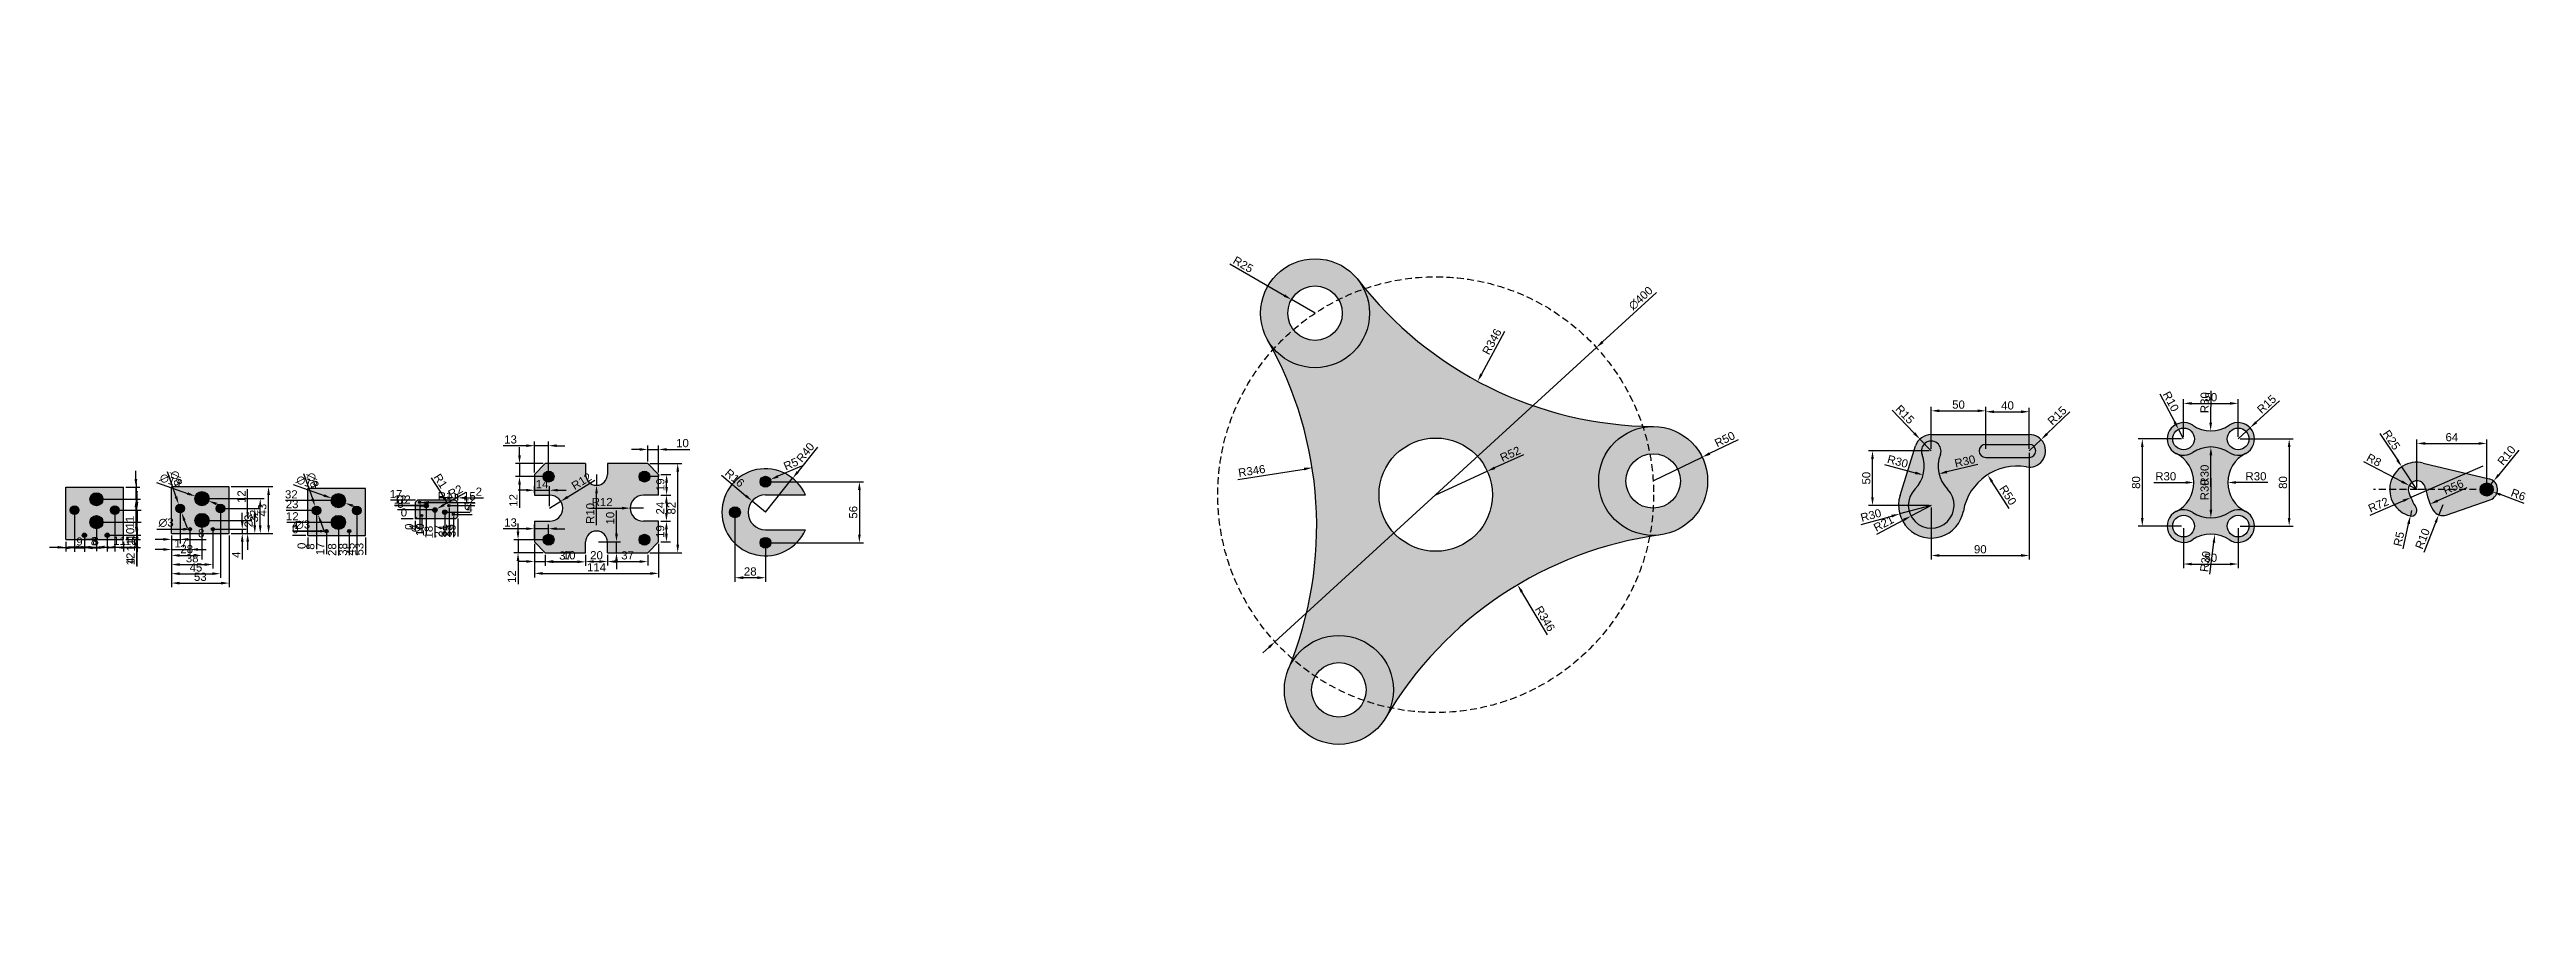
# Model space of a CAD drawing. Header units: millimetres. Extents: x 485 to 2758, y 170 to 959.
import ezdxf

# ---------------------------------------------------------------- set-up
doc = ezdxf.new("R2010")
doc.units = ezdxf.units.MM
doc.linetypes.add('DASHED2', pattern=[9.525, 6.35, -3.175])
doc.layers.add('Layer1', color=1, linetype='DASHED2')
doc.styles.get("Standard").update_dxf_attribs({"font": 'arial_0.ttf'})
doc.dimstyles.new('ISO-25', dxfattribs={"dimscale": 3, "dimtxt": 2.5, "dimasz": 2.5, "dimexe": 1.25, "dimexo": 0.625, "dimtad": 1, "dimtxsty": 'Standard', "dimcen": 2.5, "dimadec": 0, "dimazin": 0, "dimtfac": 1, "dimtmove": 0, "dimatfit": 3, "dimfxl": 1, "dimarcsym": 0})

msp = doc.modelspace()

# ---------------------------------------------------------------- blocks, each defined once
blk = doc.blocks.new('*D18')
at = {"color": 0, "lineweight": -2, "transparency": 16777216}
for p, q in [((508, 533.9), (508, 498)), ((492.5, 501.7), (485, 501.7)), ((500, 506.9), (500, 498)), ((500, 501.7), (508, 501.7)), ((515.5, 501.7), (531.7, 501.7))]:
    blk.add_line(p, q, dxfattribs=at)
at = {"color": 0, "transparency": 16777216}
for points in [[(492.5, 503), (492.5, 500.5), (500, 501.7)], [(515.5, 503), (515.5, 500.5), (508, 501.7)]]:
    blk.add_solid(points, dxfattribs=at)
at = {"layer": 'Defpoints', "color": 0, "transparency": 16777216}
for p in [(508, 535.8), (500, 508.8), (508, 501.7)]:
    blk.add_point(p, dxfattribs=at)
at = {"color": 0, "transparency": 16777216, "insert": (527.3, 507.4), "char_height": 7.5, "attachment_point": 5}
blk.add_mtext('8', dxfattribs=at)
blk = doc.blocks.new('*D19')
at = {"color": 0, "lineweight": -2, "transparency": 16777216}
for p, q in [((545, 533.9), (545, 497.8)), ((537.5, 501.6), (521.3, 501.6)), ((553, 501.6), (545, 501.6)), ((553, 506.9), (553, 497.8)), ((560.5, 501.6), (568, 501.6))]:
    blk.add_line(p, q, dxfattribs=at)
at = {"color": 0, "transparency": 16777216}
for points in [[(537.5, 502.8), (537.5, 500.3), (545, 501.6)], [(560.5, 502.8), (560.5, 500.3), (553, 501.6)]]:
    blk.add_solid(points, dxfattribs=at)
at = {"layer": 'Defpoints', "color": 0, "transparency": 16777216}
for p in [(545, 535.8), (545, 501.6), (553, 508.8)]:
    blk.add_point(p, dxfattribs=at)
at = {"color": 0, "transparency": 16777216, "insert": (525.7, 507.3), "char_height": 7.5, "attachment_point": 5}
blk.add_mtext('8', dxfattribs=at)
blk = doc.blocks.new('*D20')
at = {"color": 0, "lineweight": -2, "transparency": 16777216}
for p, q in [((564.3, 564.3), (564.3, 571.8)), ((529.9, 545.8), (568, 545.8)), ((554.9, 556.8), (568, 556.8)), ((564.3, 556.8), (564.3, 545.8)), ((564.3, 538.3), (564.3, 518.5))]:
    blk.add_line(p, q, dxfattribs=at)
at = {"color": 0, "transparency": 16777216}
for points in [[(563, 564.3), (565.5, 564.3), (564.3, 556.8)], [(563, 538.3), (565.5, 538.3), (564.3, 545.8)]]:
    blk.add_solid(points, dxfattribs=at)
at = {"layer": 'Defpoints', "color": 0, "transparency": 16777216}
for p in [(528, 545.8), (553, 556.8), (564.3, 545.8)]:
    blk.add_point(p, dxfattribs=at)
at = {"color": 0, "transparency": 16777216, "insert": (558.6, 524.7), "char_height": 7.5, "attachment_point": 5, "rotation": 90}
blk.add_mtext('11', dxfattribs=at)
blk = doc.blocks.new('*D13')
at = {"color": 0, "lineweight": -2, "transparency": 16777216}
for p, q in [((529.9, 545.8), (568.6, 545.8)), ((564.8, 553.3), (564.8, 560.8)), ((564.8, 545.8), (564.8, 535.8)), ((546.9, 535.8), (568.6, 535.8)), ((564.8, 528.3), (564.8, 507.1))]:
    blk.add_line(p, q, dxfattribs=at)
at = {"color": 0, "transparency": 16777216}
for points in [[(563.6, 553.3), (566.1, 553.3), (564.8, 545.8)], [(563.6, 528.3), (566.1, 528.3), (564.8, 535.8)]]:
    blk.add_solid(points, dxfattribs=at)
at = {"layer": 'Defpoints', "color": 0, "transparency": 16777216}
for p in [(528, 545.8), (545, 535.8), (564.8, 535.8)]:
    blk.add_point(p, dxfattribs=at)
at = {"color": 0, "transparency": 16777216, "insert": (559.1, 513.9), "char_height": 7.5, "attachment_point": 5, "rotation": 90}
blk.add_mtext('10', dxfattribs=at)
blk = doc.blocks.new('*D21')
at = {"color": 0, "lineweight": -2, "transparency": 16777216}
for p, q in [((565.3, 543.3), (565.3, 550.8)), ((529.9, 524.8), (569, 524.8)), ((546.9, 535.8), (569, 535.8)), ((565.3, 535.8), (565.3, 524.8)), ((565.3, 517.3), (565.3, 497.5))]:
    blk.add_line(p, q, dxfattribs=at)
at = {"color": 0, "transparency": 16777216}
for points in [[(564, 543.3), (566.5, 543.3), (565.3, 535.8)], [(564, 517.3), (566.5, 517.3), (565.3, 524.8)]]:
    blk.add_solid(points, dxfattribs=at)
at = {"layer": 'Defpoints', "color": 0, "transparency": 16777216}
for p in [(528, 524.8), (545, 535.8), (565.3, 524.8)]:
    blk.add_point(p, dxfattribs=at)
at = {"color": 0, "transparency": 16777216, "insert": (559.6, 503.7), "char_height": 7.5, "attachment_point": 5, "rotation": 90}
blk.add_mtext('11', dxfattribs=at)
blk = doc.blocks.new('*D22')
at = {"color": 0, "lineweight": -2, "transparency": 16777216}
for p, q in [((529.9, 524.8), (568.7, 524.8)), ((565, 532.3), (565, 539.8)), ((565, 524.8), (565, 512.8)), ((539.9, 512.8), (568.7, 512.8)), ((565, 505.3), (565, 484.1))]:
    blk.add_line(p, q, dxfattribs=at)
at = {"color": 0, "transparency": 16777216}
for points in [[(563.7, 532.3), (566.2, 532.3), (565, 524.8)], [(563.7, 505.3), (566.2, 505.3), (565, 512.8)]]:
    blk.add_solid(points, dxfattribs=at)
at = {"layer": 'Defpoints', "color": 0, "transparency": 16777216}
for p in [(528, 524.8), (538, 512.8), (565, 512.8)]:
    blk.add_point(p, dxfattribs=at)
at = {"color": 0, "transparency": 16777216, "insert": (559.3, 491), "char_height": 7.5, "attachment_point": 5, "rotation": 90}
blk.add_mtext('12', dxfattribs=at)
blk = doc.blocks.new('*D14')
at = {"color": 0, "lineweight": -2, "transparency": 16777216}
for p, q in [((564.7, 520.3), (564.7, 527.8)), ((539.9, 512.8), (568.4, 512.8)), ((554.9, 508.8), (568.4, 508.8)), ((564.7, 512.8), (564.7, 508.8)), ((564.7, 501.3), (564.7, 484.9))]:
    blk.add_line(p, q, dxfattribs=at)
at = {"color": 0, "transparency": 16777216}
for points in [[(563.4, 520.3), (565.9, 520.3), (564.7, 512.8)], [(563.4, 501.3), (565.9, 501.3), (564.7, 508.8)]]:
    blk.add_solid(points, dxfattribs=at)
at = {"layer": 'Defpoints', "color": 0, "transparency": 16777216}
for p in [(538, 512.8), (553, 508.8), (564.7, 508.8)]:
    blk.add_point(p, dxfattribs=at)
at = {"color": 0, "transparency": 16777216, "insert": (559.1, 489.4), "char_height": 7.5, "attachment_point": 5, "rotation": 90}
blk.add_mtext('4', dxfattribs=at)
blk = doc.blocks.new('*D23')
at = {"color": 0, "lineweight": -2, "transparency": 16777216}
for p, q in [((508, 533.9), (508, 497.5)), ((500.5, 501.2), (493, 501.2)), ((508, 501.2), (517, 501.2)), ((517, 510.9), (517, 497.5)), ((524.5, 501.2), (532, 501.2))]:
    blk.add_line(p, q, dxfattribs=at)
at = {"color": 0, "transparency": 16777216}
for points in [[(500.5, 502.5), (500.5, 500), (508, 501.2)], [(524.5, 502.5), (524.5, 500), (517, 501.2)]]:
    blk.add_solid(points, dxfattribs=at)
at = {"layer": 'Defpoints', "color": 0, "transparency": 16777216}
for p in [(508, 535.8), (517, 512.8), (517, 501.2)]:
    blk.add_point(p, dxfattribs=at)
at = {"color": 0, "transparency": 16777216, "insert": (512.5, 507), "char_height": 7.5, "attachment_point": 5}
blk.add_mtext('9', dxfattribs=at)
blk = doc.blocks.new('*D15')
at = {"color": 0, "lineweight": -2, "transparency": 16777216}
for p, q in [((528, 522.9), (528, 498.2)), ((509.5, 502), (502, 502)), ((517, 510.9), (517, 498.2)), ((517, 502), (528, 502)), ((535.5, 502), (555.3, 502))]:
    blk.add_line(p, q, dxfattribs=at)
at = {"color": 0, "transparency": 16777216}
for points in [[(509.5, 503.2), (509.5, 500.7), (517, 502)], [(535.5, 503.2), (535.5, 500.7), (528, 502)]]:
    blk.add_solid(points, dxfattribs=at)
at = {"layer": 'Defpoints', "color": 0, "transparency": 16777216}
for p in [(528, 524.8), (517, 512.8), (528, 502)]:
    blk.add_point(p, dxfattribs=at)
at = {"color": 0, "transparency": 16777216, "insert": (549.2, 507.6), "char_height": 7.5, "attachment_point": 5}
blk.add_mtext('11', dxfattribs=at)
blk = doc.blocks.new('*D16')
at = {"color": 0, "lineweight": -2, "transparency": 16777216}
for p, q in [((528, 522.9), (528, 498.1)), ((520.5, 501.8), (513, 501.8)), ((528, 501.8), (538, 501.8)), ((538, 510.9), (538, 498.1)), ((545.5, 501.8), (566.8, 501.8))]:
    blk.add_line(p, q, dxfattribs=at)
at = {"color": 0, "transparency": 16777216}
for points in [[(520.5, 503.1), (520.5, 500.6), (528, 501.8)], [(545.5, 503.1), (545.5, 500.6), (538, 501.8)]]:
    blk.add_solid(points, dxfattribs=at)
at = {"layer": 'Defpoints', "color": 0, "transparency": 16777216}
for p in [(528, 524.8), (538, 512.8), (538, 501.8)]:
    blk.add_point(p, dxfattribs=at)
at = {"color": 0, "transparency": 16777216, "insert": (559.9, 507.5), "char_height": 7.5, "attachment_point": 5}
blk.add_mtext('10', dxfattribs=at)
blk = doc.blocks.new('*D17')
at = {"color": 0, "lineweight": -2, "transparency": 16777216}
for p, q in [((545, 533.9), (545, 497.8)), ((530.5, 501.6), (523, 501.6)), ((538, 510.9), (538, 497.8)), ((538, 501.6), (545, 501.6)), ((552.5, 501.6), (568.6, 501.6))]:
    blk.add_line(p, q, dxfattribs=at)
at = {"color": 0, "transparency": 16777216}
for points in [[(530.5, 502.8), (530.5, 500.3), (538, 501.6)], [(552.5, 502.8), (552.5, 500.3), (545, 501.6)]]:
    blk.add_solid(points, dxfattribs=at)
at = {"layer": 'Defpoints', "color": 0, "transparency": 16777216}
for p in [(545, 535.8), (538, 512.8), (545, 501.6)]:
    blk.add_point(p, dxfattribs=at)
at = {"color": 0, "transparency": 16777216, "insert": (564.3, 507.2), "char_height": 7.5, "attachment_point": 5}
blk.add_mtext('7', dxfattribs=at)
blk = doc.blocks.new('*D43')
at = {"color": 0, "lineweight": -2, "transparency": 16777216}
for p, q in [((596.9, 512.5), (596.9, 496)), ((613.9, 516.5), (613.9, 496)), ((589.4, 499.7), (581.9, 499.7)), ((596.9, 499.7), (613.9, 499.7)), ((621.4, 499.7), (628.9, 499.7))]:
    blk.add_line(p, q, dxfattribs=at)
at = {"color": 0, "transparency": 16777216}
for points in [[(589.4, 501), (589.4, 498.5), (596.9, 499.7)], [(621.4, 501), (621.4, 498.5), (613.9, 499.7)]]:
    blk.add_solid(points, dxfattribs=at)
at = {"layer": 'Defpoints', "color": 0, "transparency": 16777216}
for p in [(596.9, 514.4), (613.9, 518.4), (613.9, 499.7)]:
    blk.add_point(p, dxfattribs=at)
at = {"color": 0, "transparency": 16777216, "insert": (605.4, 505.4), "char_height": 7.5, "attachment_point": 5}
blk.add_mtext('17', dxfattribs=at)
blk = doc.blocks.new('*D44')
at = {"color": 0, "lineweight": -2, "transparency": 16777216}
for p, q in [((596.9, 512.5), (596.9, 482.2)), ((634.9, 516.5), (634.9, 482.2)), ((604.4, 485.9), (627.4, 485.9))]:
    blk.add_line(p, q, dxfattribs=at)
at = {"color": 0, "transparency": 16777216}
for points in [[(604.4, 487.2), (604.4, 484.7), (596.9, 485.9)], [(627.4, 487.2), (627.4, 484.7), (634.9, 485.9)]]:
    blk.add_solid(points, dxfattribs=at)
at = {"layer": 'Defpoints', "color": 0, "transparency": 16777216}
for p in [(596.9, 514.4), (634.9, 518.4), (634.9, 485.9)]:
    blk.add_point(p, dxfattribs=at)
at = {"color": 0, "transparency": 16777216, "insert": (615.9, 491.6), "char_height": 7.5, "attachment_point": 5}
blk.add_mtext('38', dxfattribs=at)
blk = doc.blocks.new('*D39')
at = {"color": 0, "lineweight": -2, "transparency": 16777216}
for p, q in [((596.9, 512.5), (596.9, 465.1)), ((649.9, 512.5), (649.9, 465.1)), ((604.4, 468.9), (642.4, 468.9))]:
    blk.add_line(p, q, dxfattribs=at)
at = {"color": 0, "transparency": 16777216}
for points in [[(604.4, 470.1), (604.4, 467.6), (596.9, 468.9)], [(642.4, 470.1), (642.4, 467.6), (649.9, 468.9)]]:
    blk.add_solid(points, dxfattribs=at)
at = {"layer": 'Defpoints', "color": 0, "transparency": 16777216}
for p in [(596.9, 514.4), (649.9, 514.4), (649.9, 468.9)]:
    blk.add_point(p, dxfattribs=at)
at = {"color": 0, "transparency": 16777216, "insert": (623.4, 474.6), "char_height": 7.5, "attachment_point": 5}
blk.add_mtext('53', dxfattribs=at)
blk = doc.blocks.new('*D40')
at = {"color": 0, "lineweight": -2, "transparency": 16777216}
for p, q in [((661.9, 525.9), (661.9, 533.4)), ((636.8, 518.4), (665.6, 518.4)), ((651.8, 514.4), (665.6, 514.4)), ((661.9, 518.4), (661.9, 514.4)), ((661.9, 506.9), (661.9, 490.5))]:
    blk.add_line(p, q, dxfattribs=at)
at = {"color": 0, "transparency": 16777216}
for points in [[(660.6, 525.9), (663.1, 525.9), (661.9, 518.4)], [(660.6, 506.9), (663.1, 506.9), (661.9, 514.4)]]:
    blk.add_solid(points, dxfattribs=at)
at = {"layer": 'Defpoints', "color": 0, "transparency": 16777216}
for p in [(634.9, 518.4), (649.9, 514.4), (661.9, 514.4)]:
    blk.add_point(p, dxfattribs=at)
at = {"color": 0, "transparency": 16777216, "insert": (656.3, 494.9), "char_height": 7.5, "attachment_point": 5, "rotation": 90}
blk.add_mtext('4', dxfattribs=at)
blk = doc.blocks.new('*D45')
at = {"color": 0, "lineweight": -2, "transparency": 16777216}
for p, q in [((624.9, 524.5), (624.9, 490.5)), ((596.9, 512.5), (596.9, 490.5)), ((604.4, 494.3), (617.4, 494.3))]:
    blk.add_line(p, q, dxfattribs=at)
at = {"color": 0, "transparency": 16777216}
for points in [[(604.4, 495.5), (604.4, 493), (596.9, 494.3)], [(617.4, 495.5), (617.4, 493), (624.9, 494.3)]]:
    blk.add_solid(points, dxfattribs=at)
at = {"layer": 'Defpoints', "color": 0, "transparency": 16777216}
for p in [(624.9, 526.4), (596.9, 514.4), (624.9, 494.3)]:
    blk.add_point(p, dxfattribs=at)
at = {"color": 0, "transparency": 16777216, "insert": (610.9, 500), "char_height": 7.5, "attachment_point": 5}
blk.add_mtext('28', dxfattribs=at)
blk = doc.blocks.new('*D46')
at = {"color": 0, "lineweight": -2, "transparency": 16777216}
for p, q in [((641.9, 535.5), (641.9, 473.8)), ((596.9, 512.5), (596.9, 473.8)), ((604.4, 477.5), (634.4, 477.5))]:
    blk.add_line(p, q, dxfattribs=at)
at = {"color": 0, "transparency": 16777216}
for points in [[(604.4, 478.8), (604.4, 476.3), (596.9, 477.5)], [(634.4, 478.8), (634.4, 476.3), (641.9, 477.5)]]:
    blk.add_solid(points, dxfattribs=at)
at = {"layer": 'Defpoints', "color": 0, "transparency": 16777216}
for p in [(641.9, 537.4), (596.9, 514.4), (641.9, 477.5)]:
    blk.add_point(p, dxfattribs=at)
at = {"color": 0, "transparency": 16777216, "insert": (619.4, 483.2), "char_height": 7.5, "attachment_point": 5}
blk.add_mtext('45', dxfattribs=at)
blk = doc.blocks.new('*D47')
at = {"color": 0, "lineweight": -2, "transparency": 16777216}
for p, q in [((666.8, 533.9), (666.8, 555.1)), ((626.8, 526.4), (670.6, 526.4)), ((666.8, 514.4), (666.8, 526.4)), ((651.8, 514.4), (670.6, 514.4)), ((666.8, 506.9), (666.8, 499.4))]:
    blk.add_line(p, q, dxfattribs=at)
at = {"color": 0, "transparency": 16777216}
for points in [[(665.6, 533.9), (668.1, 533.9), (666.8, 526.4)], [(665.6, 506.9), (668.1, 506.9), (666.8, 514.4)]]:
    blk.add_solid(points, dxfattribs=at)
at = {"layer": 'Defpoints', "color": 0, "transparency": 16777216}
for p in [(624.9, 526.4), (666.8, 526.4), (649.9, 514.4)]:
    blk.add_point(p, dxfattribs=at)
at = {"color": 0, "transparency": 16777216, "insert": (661.2, 548.2), "char_height": 7.5, "attachment_point": 5, "rotation": 90}
blk.add_mtext('12', dxfattribs=at)
blk = doc.blocks.new('*D41')
at = {"color": 0, "lineweight": -2, "transparency": 16777216}
for p, q in [((643.8, 537.4), (677.1, 537.4)), ((673.4, 521.9), (673.4, 529.9)), ((651.8, 514.4), (677.1, 514.4))]:
    blk.add_line(p, q, dxfattribs=at)
at = {"color": 0, "transparency": 16777216}
for points in [[(672.1, 529.9), (674.6, 529.9), (673.4, 537.4)], [(672.1, 521.9), (674.6, 521.9), (673.4, 514.4)]]:
    blk.add_solid(points, dxfattribs=at)
at = {"layer": 'Defpoints', "color": 0, "transparency": 16777216}
for p in [(641.9, 537.4), (673.4, 537.4), (649.9, 514.4)]:
    blk.add_point(p, dxfattribs=at)
at = {"color": 0, "transparency": 16777216, "insert": (667.7, 525.9), "char_height": 7.5, "attachment_point": 5, "rotation": 90}
blk.add_mtext('23', dxfattribs=at)
blk = doc.blocks.new('*D48')
at = {"color": 0, "lineweight": -2, "transparency": 16777216}
for p, q in [((626.8, 546.4), (682.1, 546.4)), ((678.4, 521.9), (678.4, 538.9)), ((651.8, 514.4), (682.1, 514.4))]:
    blk.add_line(p, q, dxfattribs=at)
at = {"color": 0, "transparency": 16777216}
for points in [[(677.1, 538.9), (679.6, 538.9), (678.4, 546.4)], [(677.1, 521.9), (679.6, 521.9), (678.4, 514.4)]]:
    blk.add_solid(points, dxfattribs=at)
at = {"layer": 'Defpoints', "color": 0, "transparency": 16777216}
for p in [(624.9, 546.4), (678.4, 546.4), (649.9, 514.4)]:
    blk.add_point(p, dxfattribs=at)
at = {"color": 0, "transparency": 16777216, "insert": (672.7, 530.4), "char_height": 7.5, "attachment_point": 5, "rotation": 90}
blk.add_mtext('32', dxfattribs=at)
blk = doc.blocks.new('*D49')
at = {"color": 0, "lineweight": -2, "transparency": 16777216}
for p, q in [((651.8, 557.4), (689.8, 557.4)), ((686, 521.9), (686, 549.9)), ((651.8, 514.4), (689.8, 514.4))]:
    blk.add_line(p, q, dxfattribs=at)
at = {"color": 0, "transparency": 16777216}
for points in [[(684.8, 549.9), (687.3, 549.9), (686, 557.4)], [(684.8, 521.9), (687.3, 521.9), (686, 514.4)]]:
    blk.add_solid(points, dxfattribs=at)
at = {"layer": 'Defpoints', "color": 0, "transparency": 16777216}
for p in [(649.9, 557.4), (686, 557.4), (649.9, 514.4)]:
    blk.add_point(p, dxfattribs=at)
at = {"color": 0, "transparency": 16777216, "insert": (680.3, 535.9), "char_height": 7.5, "attachment_point": 5, "rotation": 90}
blk.add_mtext('43', dxfattribs=at)
blk = doc.blocks.new('*D50')
at = {"color": 0, "lineweight": -2, "transparency": 16777216}
blk.add_line((583.6, 518.4), (607.9, 518.4), dxfattribs=at)
at = {"color": 0, "transparency": 16777216}
blk.add_solid([(607.9, 519.6), (607.9, 517.1), (615.4, 518.4)], dxfattribs=at)
at = {"layer": 'Defpoints', "color": 0, "transparency": 16777216}
for p in [(612.4, 518.4), (615.4, 518.4)]:
    blk.add_point(p, dxfattribs=at)
at = {"color": 0, "transparency": 16777216, "insert": (592, 524.3), "char_height": 7.5, "attachment_point": 5}
blk.add_mtext('∅3', dxfattribs=at)
blk = doc.blocks.new('*D51')
at = {"color": 0, "lineweight": -2, "transparency": 16777216}
for p, q in [((583.3, 561.3), (611.7, 551.1)), ((631, 544.2), (618.8, 548.6)), ((638.1, 541.7), (645.1, 539.1))]:
    blk.add_line(p, q, dxfattribs=at)
at = {"color": 0, "transparency": 16777216}
for points in [[(612.1, 552.3), (611.3, 549.9), (618.8, 548.6)], [(638.5, 542.9), (637.6, 540.5), (631, 544.2)]]:
    blk.add_solid(points, dxfattribs=at)
at = {"layer": 'Defpoints', "color": 0, "transparency": 16777216}
for p in [(618.8, 548.6), (631, 544.2)]:
    blk.add_point(p, dxfattribs=at)
at = {"color": 0, "transparency": 16777216, "insert": (596, 563), "char_height": 7.5, "attachment_point": 5, "rotation": 340.2955}
blk.add_mtext('∅13', dxfattribs=at)
blk = doc.blocks.new('*D52')
at = {"color": 0, "lineweight": -2, "transparency": 16777216}
for p, q in [((592.9, 571.2), (601, 548.2)), ((606.2, 533.6), (603.5, 541.2)), ((608.7, 526.6), (611.2, 519.5))]:
    blk.add_line(p, q, dxfattribs=at)
at = {"color": 0, "transparency": 16777216}
for points in [[(602.2, 548.6), (599.9, 547.8), (603.5, 541.2)], [(609.9, 527), (607.6, 526.1), (606.2, 533.6)]]:
    blk.add_solid(points, dxfattribs=at)
at = {"layer": 'Defpoints', "color": 0, "transparency": 16777216}
for p in [(603.5, 541.2), (606.2, 533.6)]:
    blk.add_point(p, dxfattribs=at)
at = {"color": 0, "transparency": 16777216, "insert": (601.3, 565.2), "char_height": 7.5, "attachment_point": 5, "rotation": 289.5449}
blk.add_mtext('∅8', dxfattribs=at)
blk = doc.blocks.new('*D42')
at = {"color": 0, "lineweight": -2, "transparency": 16777216}
for p, q in [((604.9, 535.5), (604.9, 505.3)), ((589.4, 509), (581.9, 509)), ((596.9, 512.5), (596.9, 505.3)), ((596.9, 509), (604.9, 509)), ((612.4, 509), (628.6, 509))]:
    blk.add_line(p, q, dxfattribs=at)
at = {"color": 0, "transparency": 16777216}
for points in [[(589.4, 510.3), (589.4, 507.8), (596.9, 509)], [(612.4, 510.3), (612.4, 507.8), (604.9, 509)]]:
    blk.add_solid(points, dxfattribs=at)
at = {"layer": 'Defpoints', "color": 0, "transparency": 16777216}
for p in [(604.9, 537.4), (596.9, 514.4), (604.9, 509)]:
    blk.add_point(p, dxfattribs=at)
at = {"color": 0, "transparency": 16777216, "insert": (624.2, 514.7), "char_height": 7.5, "attachment_point": 5}
blk.add_mtext('8', dxfattribs=at)
blk = doc.blocks.new('*D74')
at = {"color": 0, "lineweight": -2, "transparency": 16777216}
blk.add_line((708.8, 516.6), (733.1, 516.6), dxfattribs=at)
at = {"color": 0, "transparency": 16777216}
blk.add_solid([(733.1, 517.8), (733.1, 515.3), (740.6, 516.6)], dxfattribs=at)
at = {"layer": 'Defpoints', "color": 0, "transparency": 16777216}
for p in [(737.6, 516.6), (740.6, 516.6)]:
    blk.add_point(p, dxfattribs=at)
at = {"color": 0, "transparency": 16777216, "insert": (717.2, 522.5), "char_height": 7.5, "attachment_point": 5}
blk.add_mtext('∅3', dxfattribs=at)
blk = doc.blocks.new('*D75')
at = {"color": 0, "lineweight": -2, "transparency": 16777216}
for p, q in [((708.5, 559.5), (736.9, 549.3)), ((756.2, 542.4), (744, 546.8)), ((763.3, 539.9), (770.3, 537.3))]:
    blk.add_line(p, q, dxfattribs=at)
at = {"color": 0, "transparency": 16777216}
for points in [[(737.3, 550.5), (736.5, 548.1), (744, 546.8)], [(763.7, 541), (762.8, 538.7), (756.2, 542.4)]]:
    blk.add_solid(points, dxfattribs=at)
at = {"layer": 'Defpoints', "color": 0, "transparency": 16777216}
for p in [(744, 546.8), (756.2, 542.4)]:
    blk.add_point(p, dxfattribs=at)
at = {"color": 0, "transparency": 16777216, "insert": (721.2, 561.2), "char_height": 7.5, "attachment_point": 5, "rotation": 340.2955}
blk.add_mtext('∅13', dxfattribs=at)
blk = doc.blocks.new('*D76')
at = {"color": 0, "lineweight": -2, "transparency": 16777216}
for p, q in [((718.1, 569.4), (726.2, 546.4)), ((731.4, 531.8), (728.8, 539.4)), ((733.9, 524.7), (736.4, 517.7))]:
    blk.add_line(p, q, dxfattribs=at)
at = {"color": 0, "transparency": 16777216}
for points in [[(727.4, 546.8), (725.1, 546), (728.8, 539.4)], [(735.1, 525.2), (732.8, 524.3), (731.4, 531.8)]]:
    blk.add_solid(points, dxfattribs=at)
at = {"layer": 'Defpoints', "color": 0, "transparency": 16777216}
for p in [(728.8, 539.4), (731.4, 531.8)]:
    blk.add_point(p, dxfattribs=at)
at = {"color": 0, "transparency": 16777216, "insert": (726.5, 563.4), "char_height": 7.5, "attachment_point": 5, "rotation": 289.5449}
blk.add_mtext('∅8', dxfattribs=at)
blk = doc.blocks.new('*D69')
at = {"color": 0, "lineweight": -2, "transparency": 16777216}
blk.add_line((722.1, 510.7), (722.1, 500.6), dxfattribs=at)
at = {"layer": 'Defpoints', "color": 0, "transparency": 16777216}
for p in [(722.1, 512.6), (722.1, 512.6), (722.1, 507.4)]:
    blk.add_point(p, dxfattribs=at)
at = {"color": 0, "transparency": 16777216, "insert": (716.4, 503.1), "char_height": 7.5, "attachment_point": 5, "rotation": 90}
blk.add_mtext('0', dxfattribs=at)
blk = doc.blocks.new('*D70')
at = {"color": 0, "lineweight": -2, "transparency": 16777216}
blk.add_line((720.2, 512.6), (708.1, 512.6), dxfattribs=at)
at = {"layer": 'Defpoints', "color": 0, "transparency": 16777216}
for p in [(714.9, 512.6), (722.1, 512.6), (722.1, 512.6)]:
    blk.add_point(p, dxfattribs=at)
at = {"color": 0, "transparency": 16777216, "insert": (710.6, 518.3), "char_height": 7.5, "attachment_point": 5}
blk.add_mtext('0', dxfattribs=at)
blk = doc.blocks.new('*D77')
at = {"color": 0, "lineweight": -2, "transparency": 16777216}
blk.add_line((730.1, 533.7), (730.1, 500), dxfattribs=at)
at = {"layer": 'Defpoints', "color": 0, "transparency": 16777216}
for p in [(730.1, 535.6), (722.1, 512.6), (730.1, 506.8)]:
    blk.add_point(p, dxfattribs=at)
at = {"color": 0, "transparency": 16777216, "insert": (724.4, 502.4), "char_height": 7.5, "attachment_point": 5, "rotation": 90}
blk.add_mtext('8', dxfattribs=at)
blk = doc.blocks.new('*D71')
at = {"color": 0, "lineweight": -2, "transparency": 16777216}
blk.add_line((728.2, 535.6), (702.1, 535.6), dxfattribs=at)
at = {"layer": 'Defpoints', "color": 0, "transparency": 16777216}
for p in [(714.9, 535.6), (730.1, 535.6), (722.1, 512.6)]:
    blk.add_point(p, dxfattribs=at)
at = {"color": 0, "transparency": 16777216, "insert": (707.6, 541.3), "char_height": 7.5, "attachment_point": 5}
blk.add_mtext('23', dxfattribs=at)
blk = doc.blocks.new('*D78')
at = {"color": 0, "lineweight": -2, "transparency": 16777216}
blk.add_line((739.1, 514.7), (739.1, 495.3), dxfattribs=at)
at = {"layer": 'Defpoints', "color": 0, "transparency": 16777216}
for p in [(722.1, 512.6), (739.1, 516.6), (739.1, 507.2)]:
    blk.add_point(p, dxfattribs=at)
at = {"color": 0, "transparency": 16777216, "insert": (733.4, 500.3), "char_height": 7.5, "attachment_point": 5, "rotation": 90}
blk.add_mtext('17', dxfattribs=at)
blk = doc.blocks.new('*D79')
at = {"color": 0, "lineweight": -2, "transparency": 16777216}
blk.add_line((737.2, 516.6), (707.9, 516.6), dxfattribs=at)
at = {"layer": 'Defpoints', "color": 0, "transparency": 16777216}
for p in [(715, 516.6), (722.1, 512.6), (739.1, 516.6)]:
    blk.add_point(p, dxfattribs=at)
at = {"color": 0, "transparency": 16777216, "insert": (710.5, 522.2), "char_height": 7.5, "attachment_point": 5}
blk.add_mtext('4', dxfattribs=at)
blk = doc.blocks.new('*D80')
at = {"color": 0, "lineweight": -2, "transparency": 16777216}
blk.add_line((750.1, 522.7), (750.1, 494.1), dxfattribs=at)
at = {"layer": 'Defpoints', "color": 0, "transparency": 16777216}
for p in [(750.1, 524.6), (722.1, 512.6), (750.1, 506.9)]:
    blk.add_point(p, dxfattribs=at)
at = {"color": 0, "transparency": 16777216, "insert": (744.4, 499.6), "char_height": 7.5, "attachment_point": 5, "rotation": 90}
blk.add_mtext('28', dxfattribs=at)
blk = doc.blocks.new('*D72')
at = {"color": 0, "lineweight": -2, "transparency": 16777216}
blk.add_line((748.2, 524.6), (702.8, 524.6), dxfattribs=at)
at = {"layer": 'Defpoints', "color": 0, "transparency": 16777216}
for p in [(714.7, 524.6), (750.1, 524.6), (722.1, 512.6)]:
    blk.add_point(p, dxfattribs=at)
at = {"color": 0, "transparency": 16777216, "insert": (707.8, 530.2), "char_height": 7.5, "attachment_point": 5}
blk.add_mtext('12', dxfattribs=at)
blk = doc.blocks.new('*D81')
at = {"color": 0, "lineweight": -2, "transparency": 16777216}
blk.add_line((760.1, 514.7), (760.1, 494.5), dxfattribs=at)
at = {"layer": 'Defpoints', "color": 0, "transparency": 16777216}
for p in [(722.1, 512.6), (760.1, 516.6), (760.1, 507.1)]:
    blk.add_point(p, dxfattribs=at)
at = {"color": 0, "transparency": 16777216, "insert": (754.4, 499.8), "char_height": 7.5, "attachment_point": 5, "rotation": 90}
blk.add_mtext('38', dxfattribs=at)
blk = doc.blocks.new('*D82')
at = {"color": 0, "lineweight": -2, "transparency": 16777216}
blk.add_line((767.1, 533.7), (767.1, 494.4), dxfattribs=at)
at = {"layer": 'Defpoints', "color": 0, "transparency": 16777216}
for p in [(767.1, 535.6), (722.1, 512.6), (767.1, 507.4)]:
    blk.add_point(p, dxfattribs=at)
at = {"color": 0, "transparency": 16777216, "insert": (761.4, 500), "char_height": 7.5, "attachment_point": 5, "rotation": 90}
blk.add_mtext('45', dxfattribs=at)
blk = doc.blocks.new('*D83')
at = {"color": 0, "lineweight": -2, "transparency": 16777216}
blk.add_line((775.1, 510.7), (775.1, 494.7), dxfattribs=at)
at = {"layer": 'Defpoints', "color": 0, "transparency": 16777216}
for p in [(722.1, 512.6), (775.1, 512.6), (775.1, 507.3)]:
    blk.add_point(p, dxfattribs=at)
at = {"color": 0, "transparency": 16777216, "insert": (769.4, 500), "char_height": 7.5, "attachment_point": 5, "rotation": 90}
blk.add_mtext('53', dxfattribs=at)
blk = doc.blocks.new('*D73')
at = {"color": 0, "lineweight": -2, "transparency": 16777216}
blk.add_line((748.2, 544.6), (701.6, 544.6), dxfattribs=at)
at = {"layer": 'Defpoints', "color": 0, "transparency": 16777216}
for p in [(714.1, 544.6), (750.1, 544.6), (722.1, 512.6)]:
    blk.add_point(p, dxfattribs=at)
at = {"color": 0, "transparency": 16777216, "insert": (706.9, 550.3), "char_height": 7.5, "attachment_point": 5}
blk.add_mtext('32', dxfattribs=at)
blk = doc.blocks.new('*D114')
at = {"color": 0, "lineweight": -2, "transparency": 16777216}
for p, q in [((824.7, 543), (825.7, 543)), ((855.1, 543), (833.2, 543))]:
    blk.add_line(p, q, dxfattribs=at)
at = {"color": 0, "transparency": 16777216}
blk.add_solid([(833.2, 544.2), (833.2, 541.7), (825.7, 543)], dxfattribs=at)
at = {"layer": 'Defpoints', "color": 0, "transparency": 16777216}
for p in [(824.7, 543), (825.7, 543)]:
    blk.add_point(p, dxfattribs=at)
at = {"color": 0, "transparency": 16777216, "insert": (847.9, 548.6), "char_height": 7.5, "attachment_point": 5}
blk.add_mtext('R1', dxfattribs=at)
blk = doc.blocks.new('*D115')
at = {"color": 0, "lineweight": -2, "transparency": 16777216}
blk.add_line((801.9, 540), (825.2, 540), dxfattribs=at)
at = {"color": 0, "transparency": 16777216}
blk.add_solid([(825.2, 541.2), (825.2, 538.7), (832.7, 540)], dxfattribs=at)
at = {"layer": 'Defpoints', "color": 0, "transparency": 16777216}
for p in [(830.7, 540), (832.7, 540)]:
    blk.add_point(p, dxfattribs=at)
at = {"color": 0, "transparency": 16777216, "insert": (809.8, 545.6), "char_height": 7.5, "attachment_point": 5}
blk.add_mtext('R2', dxfattribs=at)
blk = doc.blocks.new('*D116')
at = {"color": 0, "lineweight": -2, "transparency": 16777216}
for p, q in [((835.3, 565.6), (847.1, 547.1)), ((851.7, 540), (851.1, 540.8))]:
    blk.add_line(p, q, dxfattribs=at)
at = {"color": 0, "transparency": 16777216}
blk.add_solid([(848.2, 547.8), (846, 546.5), (851.1, 540.8)], dxfattribs=at)
at = {"layer": 'Defpoints', "color": 0, "transparency": 16777216}
for p in [(851.1, 540.8), (851.7, 540)]:
    blk.add_point(p, dxfattribs=at)
at = {"color": 0, "transparency": 16777216, "insert": (843.9, 562.6), "char_height": 7.5, "attachment_point": 5, "rotation": 302.5641}
blk.add_mtext('R1', dxfattribs=at)
blk = doc.blocks.new('*D117')
at = {"color": 0, "lineweight": -2, "transparency": 16777216}
blk.add_line((818.8, 528), (807.8, 528), dxfattribs=at)
at = {"layer": 'Defpoints', "color": 0, "transparency": 16777216}
for p in [(814.6, 528), (820.7, 528), (820.7, 528)]:
    blk.add_point(p, dxfattribs=at)
at = {"color": 0, "transparency": 16777216, "insert": (810.2, 533.7), "char_height": 7.5, "attachment_point": 5}
blk.add_mtext('0', dxfattribs=at)
blk = doc.blocks.new('*D107')
at = {"color": 0, "lineweight": -2, "transparency": 16777216}
blk.add_line((820.7, 526.1), (820.7, 518.1), dxfattribs=at)
at = {"layer": 'Defpoints', "color": 0, "transparency": 16777216}
for p in [(820.7, 528), (820.7, 528), (820.7, 524.9)]:
    blk.add_point(p, dxfattribs=at)
at = {"color": 0, "transparency": 16777216, "insert": (815, 520.6), "char_height": 7.5, "attachment_point": 5, "rotation": 90}
blk.add_mtext('0', dxfattribs=at)
blk = doc.blocks.new('*D118')
at = {"color": 0, "lineweight": -2, "transparency": 16777216}
blk.add_line((826.7, 529.1), (826.7, 515.9), dxfattribs=at)
at = {"layer": 'Defpoints', "color": 0, "transparency": 16777216}
for p in [(820.7, 528), (826.7, 531), (826.7, 522.7)]:
    blk.add_point(p, dxfattribs=at)
at = {"color": 0, "transparency": 16777216, "insert": (821, 518.4), "char_height": 7.5, "attachment_point": 5, "rotation": 90}
blk.add_mtext('6', dxfattribs=at)
blk = doc.blocks.new('*D108')
at = {"color": 0, "lineweight": -2, "transparency": 16777216}
blk.add_line((824.7, 541.1), (824.7, 517.4), dxfattribs=at)
at = {"layer": 'Defpoints', "color": 0, "transparency": 16777216}
for p in [(820.7, 528), (824.7, 543), (824.7, 524.5)]:
    blk.add_point(p, dxfattribs=at)
at = {"color": 0, "transparency": 16777216, "insert": (819.1, 520), "char_height": 7.5, "attachment_point": 5, "rotation": 90}
blk.add_mtext('4', dxfattribs=at)
blk = doc.blocks.new('*D109')
at = {"color": 0, "lineweight": -2, "transparency": 16777216}
blk.add_line((826.6, 543), (875.3, 543), dxfattribs=at)
at = {"layer": 'Defpoints', "color": 0, "transparency": 16777216}
for p in [(820.7, 528), (824.7, 543), (863.4, 543)]:
    blk.add_point(p, dxfattribs=at)
at = {"color": 0, "transparency": 16777216, "insert": (870.3, 548.7), "char_height": 7.5, "attachment_point": 5}
blk.add_mtext('15', dxfattribs=at)
blk = doc.blocks.new('*D119')
at = {"color": 0, "lineweight": -2, "transparency": 16777216}
for p, q in [((850.2, 547.1), (842.7, 547.1)), ((857.7, 546.8), (857.7, 550.9)), ((857.7, 547.1), (859.7, 547.1)), ((859.7, 544.8), (859.7, 550.9)), ((867.2, 547.1), (883.4, 547.1))]:
    blk.add_line(p, q, dxfattribs=at)
at = {"color": 0, "transparency": 16777216}
for points in [[(850.2, 548.4), (850.2, 545.9), (857.7, 547.1)], [(867.2, 548.4), (867.2, 545.9), (859.7, 547.1)]]:
    blk.add_solid(points, dxfattribs=at)
at = {"layer": 'Defpoints', "color": 0, "transparency": 16777216}
for p in [(859.7, 547.1), (857.7, 545), (859.7, 543)]:
    blk.add_point(p, dxfattribs=at)
at = {"color": 0, "transparency": 16777216, "insert": (879, 552.8), "char_height": 7.5, "attachment_point": 5}
blk.add_mtext('2', dxfattribs=at)
blk = doc.blocks.new('*D110')
at = {"color": 0, "lineweight": -2, "transparency": 16777216}
blk.add_line((828.8, 540), (801.7, 540), dxfattribs=at)
at = {"layer": 'Defpoints', "color": 0, "transparency": 16777216}
for p in [(813.5, 540), (820.7, 528), (830.7, 540)]:
    blk.add_point(p, dxfattribs=at)
at = {"color": 0, "transparency": 16777216, "insert": (806.7, 545.6), "char_height": 7.5, "attachment_point": 5}
blk.add_mtext('12', dxfattribs=at)
blk = doc.blocks.new('*D111')
at = {"color": 0, "lineweight": -2, "transparency": 16777216}
blk.add_line((830.7, 538.1), (830.7, 512.9), dxfattribs=at)
at = {"layer": 'Defpoints', "color": 0, "transparency": 16777216}
for p in [(820.7, 528), (830.7, 540), (830.7, 524.8)]:
    blk.add_point(p, dxfattribs=at)
at = {"color": 0, "transparency": 16777216, "insert": (825, 517.9), "char_height": 7.5, "attachment_point": 5, "rotation": 90}
blk.add_mtext('10', dxfattribs=at)
blk = doc.blocks.new('*D120')
at = {"color": 0, "lineweight": -2, "transparency": 16777216}
blk.add_line((836.8, 536), (804.5, 536), dxfattribs=at)
at = {"layer": 'Defpoints', "color": 0, "transparency": 16777216}
for p in [(811.4, 536), (820.7, 528), (838.7, 536)]:
    blk.add_point(p, dxfattribs=at)
at = {"color": 0, "transparency": 16777216, "insert": (807, 541.7), "char_height": 7.5, "attachment_point": 5}
blk.add_mtext('8', dxfattribs=at)
blk = doc.blocks.new('*D112')
at = {"color": 0, "lineweight": -2, "transparency": 16777216}
blk.add_line((838.7, 534.1), (838.7, 510.7), dxfattribs=at)
at = {"layer": 'Defpoints', "color": 0, "transparency": 16777216}
for p in [(820.7, 528), (838.7, 536), (838.7, 522.6)]:
    blk.add_point(p, dxfattribs=at)
at = {"color": 0, "transparency": 16777216, "insert": (833, 515.7), "char_height": 7.5, "attachment_point": 5, "rotation": 90}
blk.add_mtext('18', dxfattribs=at)
blk = doc.blocks.new('*D121')
at = {"color": 0, "lineweight": -2, "transparency": 16777216}
blk.add_line((847.7, 532.1), (847.7, 511.2), dxfattribs=at)
at = {"layer": 'Defpoints', "color": 0, "transparency": 16777216}
for p in [(820.7, 528), (847.7, 534), (847.7, 524)]:
    blk.add_point(p, dxfattribs=at)
at = {"color": 0, "transparency": 16777216, "insert": (842, 516.6), "char_height": 7.5, "attachment_point": 5, "rotation": 90}
blk.add_mtext('27', dxfattribs=at)
blk = doc.blocks.new('*D113')
at = {"color": 0, "lineweight": -2, "transparency": 16777216}
blk.add_line((849.6, 534), (870.7, 534), dxfattribs=at)
at = {"layer": 'Defpoints', "color": 0, "transparency": 16777216}
for p in [(820.7, 528), (847.7, 534), (863.9, 534)]:
    blk.add_point(p, dxfattribs=at)
at = {"color": 0, "transparency": 16777216, "insert": (868.2, 539.7), "char_height": 7.5, "attachment_point": 5}
blk.add_mtext('6', dxfattribs=at)
blk = doc.blocks.new('*D122')
at = {"color": 0, "lineweight": -2, "transparency": 16777216}
blk.add_line((857.6, 532), (873, 532), dxfattribs=at)
at = {"layer": 'Defpoints', "color": 0, "transparency": 16777216}
for p in [(820.7, 528), (855.7, 532), (865.9, 532)]:
    blk.add_point(p, dxfattribs=at)
at = {"color": 0, "transparency": 16777216, "insert": (870.4, 537.6), "char_height": 7.5, "attachment_point": 5}
blk.add_mtext('4', dxfattribs=at)
blk = doc.blocks.new('*D123')
at = {"color": 0, "lineweight": -2, "transparency": 16777216}
blk.add_line((855.7, 530.1), (855.7, 511.1), dxfattribs=at)
at = {"layer": 'Defpoints', "color": 0, "transparency": 16777216}
for p in [(820.7, 528), (855.7, 532), (855.7, 523.8)]:
    blk.add_point(p, dxfattribs=at)
at = {"color": 0, "transparency": 16777216, "insert": (850, 516.5), "char_height": 7.5, "attachment_point": 5, "rotation": 90}
blk.add_mtext('35', dxfattribs=at)
blk = doc.blocks.new('*D124')
at = {"color": 0, "lineweight": -2, "transparency": 16777216}
blk.add_line((859.7, 528.1), (859.7, 511.7), dxfattribs=at)
at = {"layer": 'Defpoints', "color": 0, "transparency": 16777216}
for p in [(820.7, 528), (859.7, 530), (859.7, 524.3)]:
    blk.add_point(p, dxfattribs=at)
at = {"color": 0, "transparency": 16777216, "insert": (854, 517.1), "char_height": 7.5, "attachment_point": 5, "rotation": 90}
blk.add_mtext('39', dxfattribs=at)
blk = doc.blocks.new('*D125')
at = {"color": 0, "lineweight": -2, "transparency": 16777216}
blk.add_line((820.8, 545), (798, 545), dxfattribs=at)
at = {"layer": 'Defpoints', "color": 0, "transparency": 16777216}
for p in [(809.9, 545), (820.7, 528), (822.7, 545)]:
    blk.add_point(p, dxfattribs=at)
at = {"color": 0, "transparency": 16777216, "insert": (803, 550.6), "char_height": 7.5, "attachment_point": 5}
blk.add_mtext('17', dxfattribs=at)
blk = doc.blocks.new('*D126')
at = {"color": 0, "lineweight": -2, "transparency": 16777216}
blk.add_line((853.6, 540), (875.4, 540), dxfattribs=at)
at = {"layer": 'Defpoints', "color": 0, "transparency": 16777216}
for p in [(820.7, 528), (851.7, 540), (863.6, 540)]:
    blk.add_point(p, dxfattribs=at)
at = {"color": 0, "transparency": 16777216, "insert": (870.4, 545.6), "char_height": 7.5, "attachment_point": 5}
blk.add_mtext('12', dxfattribs=at)
blk = doc.blocks.new('*D127')
at = {"color": 0, "lineweight": -2, "transparency": 16777216}
blk.add_line((851.7, 538.1), (851.7, 512.5), dxfattribs=at)
at = {"layer": 'Defpoints', "color": 0, "transparency": 16777216}
for p in [(820.7, 528), (851.7, 540), (851.7, 523.6)]:
    blk.add_point(p, dxfattribs=at)
at = {"color": 0, "transparency": 16777216, "insert": (846, 517.1), "char_height": 7.5, "attachment_point": 5, "rotation": 90}
blk.add_mtext('31', dxfattribs=at)
blk = doc.blocks.new('*D128')
at = {"color": 0, "lineweight": -2, "transparency": 16777216}
for p, q in [((867.2, 552), (847, 540.6)), ((838.7, 536), (840.4, 537))]:
    blk.add_line(p, q, dxfattribs=at)
at = {"color": 0, "transparency": 16777216}
blk.add_solid([(846.3, 541.7), (847.6, 539.5), (840.4, 537)], dxfattribs=at)
at = {"layer": 'Defpoints', "color": 0, "transparency": 16777216}
for p in [(838.7, 536), (840.4, 537)]:
    blk.add_point(p, dxfattribs=at)
at = {"color": 0, "transparency": 16777216, "insert": (857.6, 553.1), "char_height": 7.5, "attachment_point": 5, "rotation": 29.3631}
blk.add_mtext('R2', dxfattribs=at)
blk = doc.blocks.new('*D151')
at = {"color": 0, "lineweight": -2, "transparency": 16777216}
for p, q in [((985.4, 563.2), (960.6, 547.9)), ((944, 537.7), (954.2, 544))]:
    blk.add_line(p, q, dxfattribs=at)
at = {"color": 0, "transparency": 16777216}
blk.add_solid([(959.9, 549), (961.3, 546.8), (954.2, 544)], dxfattribs=at)
at = {"layer": 'Defpoints', "color": 0, "transparency": 16777216}
for p in [(944, 537.7), (954.2, 544)]:
    blk.add_point(p, dxfattribs=at)
at = {"color": 0, "transparency": 16777216, "insert": (973.2, 562.3), "char_height": 7.5, "attachment_point": 5, "rotation": 31.691}
blk.add_mtext('R12', dxfattribs=at)
blk = doc.blocks.new('*D152')
at = {"color": 0, "lineweight": -2, "transparency": 16777216}
for p, q in [((922.5, 595), (901.2, 595)), ((930, 570.5), (930, 598.8)), ((943, 595), (930, 595)), ((943, 568.5), (943, 598.8)), ((950.5, 595), (958, 595))]:
    blk.add_line(p, q, dxfattribs=at)
at = {"color": 0, "transparency": 16777216}
for points in [[(922.5, 596.3), (922.5, 593.8), (930, 595)], [(950.5, 596.3), (950.5, 593.8), (943, 595)]]:
    blk.add_solid(points, dxfattribs=at)
at = {"layer": 'Defpoints', "color": 0, "transparency": 16777216}
for p in [(930, 595), (930, 568.7), (943, 566.7)]:
    blk.add_point(p, dxfattribs=at)
at = {"color": 0, "transparency": 16777216, "insert": (908.1, 600.7), "char_height": 7.5, "attachment_point": 5}
blk.add_mtext('13', dxfattribs=at)
blk = doc.blocks.new('*D153')
at = {"color": 0, "lineweight": -2, "transparency": 16777216}
for p, q in [((916.3, 586.2), (916.3, 593.7)), ((938.1, 578.7), (912.6, 578.7)), ((916.3, 578.7), (916.3, 566.7)), ((941.1, 566.7), (912.6, 566.7)), ((916.3, 559.2), (916.3, 537.9))]:
    blk.add_line(p, q, dxfattribs=at)
at = {"color": 0, "transparency": 16777216}
for points in [[(915.1, 586.2), (917.6, 586.2), (916.3, 578.7)], [(915.1, 559.2), (917.6, 559.2), (916.3, 566.7)]]:
    blk.add_solid(points, dxfattribs=at)
at = {"layer": 'Defpoints', "color": 0, "transparency": 16777216}
for p in [(940, 578.7), (916.3, 566.7), (943, 566.7)]:
    blk.add_point(p, dxfattribs=at)
at = {"color": 0, "transparency": 16777216, "insert": (910.7, 544.8), "char_height": 7.5, "attachment_point": 5, "rotation": 90}
blk.add_mtext('12', dxfattribs=at)
blk = doc.blocks.new('*D154')
at = {"color": 0, "lineweight": -2, "transparency": 16777216}
for p, q in [((922.5, 554.1), (915, 554.1)), ((930, 551.5), (930, 557.9)), ((930, 554.1), (944, 554.1)), ((944, 539.5), (944, 557.9)), ((951.5, 554.1), (959, 554.1))]:
    blk.add_line(p, q, dxfattribs=at)
at = {"color": 0, "transparency": 16777216}
for points in [[(922.5, 555.4), (922.5, 552.9), (930, 554.1)], [(951.5, 555.4), (951.5, 552.9), (944, 554.1)]]:
    blk.add_solid(points, dxfattribs=at)
at = {"layer": 'Defpoints', "color": 0, "transparency": 16777216}
for p in [(930, 549.7), (944, 554.1), (944, 537.7)]:
    blk.add_point(p, dxfattribs=at)
at = {"color": 0, "transparency": 16777216, "insert": (937, 559.7), "char_height": 7.5, "attachment_point": 5}
blk.add_mtext('14', dxfattribs=at)
blk = doc.blocks.new('*D155')
at = {"color": 0, "lineweight": -2, "transparency": 16777216}
for p, q in [((922.5, 518.8), (901.2, 518.8)), ((930, 508.5), (930, 522.6)), ((943, 518.8), (930, 518.8)), ((943, 510.5), (943, 522.6)), ((950.5, 518.8), (958, 518.8))]:
    blk.add_line(p, q, dxfattribs=at)
at = {"color": 0, "transparency": 16777216}
for points in [[(922.5, 520.1), (922.5, 517.6), (930, 518.8)], [(950.5, 520.1), (950.5, 517.6), (943, 518.8)]]:
    blk.add_solid(points, dxfattribs=at)
at = {"layer": 'Defpoints', "color": 0, "transparency": 16777216}
for p in [(930, 518.8), (930, 506.7), (943, 508.7)]:
    blk.add_point(p, dxfattribs=at)
at = {"color": 0, "transparency": 16777216, "insert": (908.1, 524.5), "char_height": 7.5, "attachment_point": 5}
blk.add_mtext('13', dxfattribs=at)
blk = doc.blocks.new('*D156')
at = {"color": 0, "lineweight": -2, "transparency": 16777216}
for p, q in [((915, 516.2), (915, 523.7)), ((941.1, 508.7), (911.2, 508.7)), ((915, 508.7), (915, 496.7)), ((938.1, 496.7), (911.2, 496.7)), ((915, 489.2), (915, 467.9))]:
    blk.add_line(p, q, dxfattribs=at)
at = {"color": 0, "transparency": 16777216}
for points in [[(913.7, 516.2), (916.2, 516.2), (915, 508.7)], [(913.7, 489.2), (916.2, 489.2), (915, 496.7)]]:
    blk.add_solid(points, dxfattribs=at)
at = {"layer": 'Defpoints', "color": 0, "transparency": 16777216}
for p in [(943, 508.7), (915, 496.7), (940, 496.7)]:
    blk.add_point(p, dxfattribs=at)
at = {"color": 0, "transparency": 16777216, "insert": (909.3, 474.8), "char_height": 7.5, "attachment_point": 5, "rotation": 90}
blk.add_mtext('12', dxfattribs=at)
blk = doc.blocks.new('*D149')
at = {"color": 0, "lineweight": -2, "transparency": 16777216}
for p, q in [((930, 504.8), (930, 485)), ((922.5, 488.7), (915, 488.7)), ((930, 488.7), (940, 488.7)), ((940, 494.8), (940, 485)), ((947.5, 488.7), (968.8, 488.7))]:
    blk.add_line(p, q, dxfattribs=at)
at = {"color": 0, "transparency": 16777216}
for points in [[(922.5, 490), (922.5, 487.5), (930, 488.7)], [(947.5, 490), (947.5, 487.5), (940, 488.7)]]:
    blk.add_solid(points, dxfattribs=at)
at = {"layer": 'Defpoints', "color": 0, "transparency": 16777216}
for p in [(930, 506.7), (940, 496.7), (940, 488.7)]:
    blk.add_point(p, dxfattribs=at)
at = {"color": 0, "transparency": 16777216, "insert": (961.9, 494.4), "char_height": 7.5, "attachment_point": 5}
blk.add_mtext('10', dxfattribs=at)
blk = doc.blocks.new('*D157')
at = {"color": 0, "lineweight": -2, "transparency": 16777216}
for p, q in [((940, 494.8), (940, 484.7)), ((947.5, 488.4), (969.5, 488.4)), ((977, 494.8), (977, 484.7))]:
    blk.add_line(p, q, dxfattribs=at)
at = {"color": 0, "transparency": 16777216}
for points in [[(947.5, 489.7), (947.5, 487.2), (940, 488.4)], [(969.5, 489.7), (969.5, 487.2), (977, 488.4)]]:
    blk.add_solid(points, dxfattribs=at)
at = {"layer": 'Defpoints', "color": 0, "transparency": 16777216}
for p in [(940, 496.7), (977, 496.7), (977, 488.4)]:
    blk.add_point(p, dxfattribs=at)
at = {"color": 0, "transparency": 16777216, "insert": (958.5, 494.1), "char_height": 7.5, "attachment_point": 5}
blk.add_mtext('37', dxfattribs=at)
blk = doc.blocks.new('*D150')
at = {"color": 0, "lineweight": -2, "transparency": 16777216}
for p, q in [((977, 494.8), (977, 484.9)), ((984.5, 488.7), (989.5, 488.7)), ((997, 494.8), (997, 484.9))]:
    blk.add_line(p, q, dxfattribs=at)
at = {"color": 0, "transparency": 16777216}
for points in [[(984.5, 489.9), (984.5, 487.4), (977, 488.7)], [(989.5, 489.9), (989.5, 487.4), (997, 488.7)]]:
    blk.add_solid(points, dxfattribs=at)
at = {"layer": 'Defpoints', "color": 0, "transparency": 16777216}
for p in [(977, 496.7), (997, 496.7), (997, 488.7)]:
    blk.add_point(p, dxfattribs=at)
at = {"color": 0, "transparency": 16777216, "insert": (987, 494.4), "char_height": 7.5, "attachment_point": 5}
blk.add_mtext('20', dxfattribs=at)
blk = doc.blocks.new('*D158')
at = {"color": 0, "lineweight": -2, "transparency": 16777216}
for p, q in [((997, 494.8), (997, 484.9)), ((1004.5, 488.6), (1026.5, 488.6)), ((1034, 494.8), (1034, 484.9))]:
    blk.add_line(p, q, dxfattribs=at)
at = {"color": 0, "transparency": 16777216}
for points in [[(1004.5, 489.9), (1004.5, 487.4), (997, 488.6)], [(1026.5, 489.9), (1026.5, 487.4), (1034, 488.6)]]:
    blk.add_solid(points, dxfattribs=at)
at = {"layer": 'Defpoints', "color": 0, "transparency": 16777216}
for p in [(997, 496.7), (1034, 496.7), (1034, 488.6)]:
    blk.add_point(p, dxfattribs=at)
at = {"color": 0, "transparency": 16777216, "insert": (1015.5, 494.3), "char_height": 7.5, "attachment_point": 5}
blk.add_mtext('37', dxfattribs=at)
blk = doc.blocks.new('*D159')
at = {"color": 0, "lineweight": -2, "transparency": 16777216}
for p, q in [((930, 504.8), (930, 474)), ((1044, 504.8), (1044, 474)), ((937.5, 477.8), (1036.5, 477.8))]:
    blk.add_line(p, q, dxfattribs=at)
at = {"color": 0, "transparency": 16777216}
for points in [[(937.5, 479), (937.5, 476.5), (930, 477.8)], [(1036.5, 479), (1036.5, 476.5), (1044, 477.8)]]:
    blk.add_solid(points, dxfattribs=at)
at = {"layer": 'Defpoints', "color": 0, "transparency": 16777216}
for p in [(930, 506.7), (1044, 506.7), (1044, 477.8)]:
    blk.add_point(p, dxfattribs=at)
at = {"color": 0, "transparency": 16777216, "insert": (987, 483.4), "char_height": 7.5, "attachment_point": 5}
blk.add_mtext('114', dxfattribs=at)
blk = doc.blocks.new('*D160')
at = {"color": 0, "lineweight": -2, "transparency": 16777216}
for p, q in [((1035.9, 578.7), (1065.3, 578.7)), ((1061.5, 504.2), (1061.5, 571.2)), ((1035.9, 496.7), (1065.3, 496.7))]:
    blk.add_line(p, q, dxfattribs=at)
at = {"color": 0, "transparency": 16777216}
for points in [[(1060.3, 571.2), (1062.8, 571.2), (1061.5, 578.7)], [(1060.3, 504.2), (1062.8, 504.2), (1061.5, 496.7)]]:
    blk.add_solid(points, dxfattribs=at)
at = {"layer": 'Defpoints', "color": 0, "transparency": 16777216}
for p in [(1034, 578.7), (1061.5, 578.7), (1034, 496.7)]:
    blk.add_point(p, dxfattribs=at)
at = {"color": 0, "transparency": 16777216, "insert": (1055.8, 537.7), "char_height": 7.5, "attachment_point": 5, "rotation": 90}
blk.add_mtext('82', dxfattribs=at)
blk = doc.blocks.new('*D161')
at = {"color": 0, "lineweight": -2, "transparency": 16777216}
for p, q in [((1045.9, 525.7), (1054.9, 525.7)), ((1045.9, 506.7), (1054.9, 506.7)), ((1051.2, 514.2), (1051.2, 518.2))]:
    blk.add_line(p, q, dxfattribs=at)
at = {"color": 0, "transparency": 16777216}
for points in [[(1049.9, 518.2), (1052.4, 518.2), (1051.2, 525.7)], [(1049.9, 514.2), (1052.4, 514.2), (1051.2, 506.7)]]:
    blk.add_solid(points, dxfattribs=at)
at = {"layer": 'Defpoints', "color": 0, "transparency": 16777216}
for p in [(1044, 525.7), (1051.2, 525.7), (1044, 506.7)]:
    blk.add_point(p, dxfattribs=at)
at = {"color": 0, "transparency": 16777216, "insert": (1045.5, 516.2), "char_height": 7.5, "attachment_point": 5, "rotation": 90}
blk.add_mtext('19', dxfattribs=at)
blk = doc.blocks.new('*D162')
at = {"color": 0, "lineweight": -2, "transparency": 16777216}
for p, q in [((1045.9, 568.7), (1055.1, 568.7)), ((1045.9, 549.7), (1055.1, 549.7)), ((1051.3, 557.2), (1051.3, 561.2))]:
    blk.add_line(p, q, dxfattribs=at)
at = {"color": 0, "transparency": 16777216}
for points in [[(1050.1, 561.2), (1052.6, 561.2), (1051.3, 568.7)], [(1050.1, 557.2), (1052.6, 557.2), (1051.3, 549.7)]]:
    blk.add_solid(points, dxfattribs=at)
at = {"layer": 'Defpoints', "color": 0, "transparency": 16777216}
for p in [(1044, 568.7), (1051.3, 568.7), (1044, 549.7)]:
    blk.add_point(p, dxfattribs=at)
at = {"color": 0, "transparency": 16777216, "insert": (1045.6, 559.2), "char_height": 7.5, "attachment_point": 5, "rotation": 90}
blk.add_mtext('19', dxfattribs=at)
blk = doc.blocks.new('*D163')
at = {"color": 0, "lineweight": -2, "transparency": 16777216}
for p, q in [((1045.9, 549.7), (1054.9, 549.7)), ((1045.9, 525.7), (1054.9, 525.7)), ((1051.2, 542.2), (1051.2, 533.2))]:
    blk.add_line(p, q, dxfattribs=at)
at = {"color": 0, "transparency": 16777216}
for points in [[(1049.9, 542.2), (1052.4, 542.2), (1051.2, 549.7)], [(1049.9, 533.2), (1052.4, 533.2), (1051.2, 525.7)]]:
    blk.add_solid(points, dxfattribs=at)
at = {"layer": 'Defpoints', "color": 0, "transparency": 16777216}
for p in [(1044, 549.7), (1044, 525.7), (1051.2, 525.7)]:
    blk.add_point(p, dxfattribs=at)
at = {"color": 0, "transparency": 16777216, "insert": (1045.5, 537.7), "char_height": 7.5, "attachment_point": 5, "rotation": 90}
blk.add_mtext('24', dxfattribs=at)
blk = doc.blocks.new('*D164')
at = {"color": 0, "lineweight": -2, "transparency": 16777216}
for p, q in [((1026.5, 591.6), (1019, 591.6)), ((1034, 580.5), (1034, 595.3)), ((1034, 591.6), (1044, 591.6)), ((1044, 570.5), (1044, 595.3)), ((1051.5, 591.6), (1072.8, 591.6))]:
    blk.add_line(p, q, dxfattribs=at)
at = {"color": 0, "transparency": 16777216}
for points in [[(1026.5, 592.8), (1026.5, 590.3), (1034, 591.6)], [(1051.5, 592.8), (1051.5, 590.3), (1044, 591.6)]]:
    blk.add_solid(points, dxfattribs=at)
at = {"layer": 'Defpoints', "color": 0, "transparency": 16777216}
for p in [(1044, 591.6), (1034, 578.7), (1044, 568.7)]:
    blk.add_point(p, dxfattribs=at)
at = {"color": 0, "transparency": 16777216, "insert": (1065.9, 597.3), "char_height": 7.5, "attachment_point": 5}
blk.add_mtext('10', dxfattribs=at)
blk = doc.blocks.new('*D165')
at = {"color": 0, "lineweight": -2, "transparency": 16777216}
for p, q in [((1005.3, 514.2), (1005.3, 535.4)), ((988.9, 506.7), (1009.1, 506.7)), ((1005.3, 496.7), (1005.3, 506.7)), ((998.9, 496.7), (1009.1, 496.7)), ((1005.3, 489.2), (1005.3, 481.7))]:
    blk.add_line(p, q, dxfattribs=at)
at = {"color": 0, "transparency": 16777216}
for points in [[(1004.1, 514.2), (1006.6, 514.2), (1005.3, 506.7)], [(1004.1, 489.2), (1006.6, 489.2), (1005.3, 496.7)]]:
    blk.add_solid(points, dxfattribs=at)
at = {"layer": 'Defpoints', "color": 0, "transparency": 16777216}
for p in [(987, 506.7), (1005.3, 506.7), (997, 496.7)]:
    blk.add_point(p, dxfattribs=at)
at = {"color": 0, "transparency": 16777216, "insert": (999.6, 528.5), "char_height": 7.5, "attachment_point": 5, "rotation": 90}
blk.add_mtext('10', dxfattribs=at)
blk = doc.blocks.new('*D166')
at = {"color": 0, "lineweight": -2, "transparency": 16777216}
for p, q in [((987, 568.7), (987, 558.7)), ((987, 522), (987, 551.2))]:
    blk.add_line(p, q, dxfattribs=at)
at = {"color": 0, "transparency": 16777216}
blk.add_solid([(985.8, 551.2), (988.3, 551.2), (987, 558.7)], dxfattribs=at)
at = {"layer": 'Defpoints', "color": 0, "transparency": 16777216}
for p in [(987, 568.7), (987, 558.7)]:
    blk.add_point(p, dxfattribs=at)
at = {"color": 0, "transparency": 16777216, "insert": (981.3, 532.8), "char_height": 7.5, "attachment_point": 5, "rotation": 90}
blk.add_mtext('R10', dxfattribs=at)
blk = doc.blocks.new('*D167')
at = {"color": 0, "lineweight": -2, "transparency": 16777216}
for p, q in [((981.4, 537.7), (1010.5, 537.7)), ((1030, 537.7), (1018, 537.7))]:
    blk.add_line(p, q, dxfattribs=at)
at = {"color": 0, "transparency": 16777216}
blk.add_solid([(1010.5, 538.9), (1010.5, 536.4), (1018, 537.7)], dxfattribs=at)
at = {"layer": 'Defpoints', "color": 0, "transparency": 16777216}
for p in [(1018, 537.7), (1030, 537.7)]:
    blk.add_point(p, dxfattribs=at)
at = {"color": 0, "transparency": 16777216, "insert": (992.2, 543.3), "char_height": 7.5, "attachment_point": 5}
blk.add_mtext('R12', dxfattribs=at)
blk = doc.blocks.new('*D174')
at = {"color": 0, "lineweight": -2, "transparency": 16777216}
for p, q in [((1143.9, 561.9), (1232, 561.9)), ((1228.3, 554.4), (1228.3, 513.4)), ((1143.9, 505.9), (1232, 505.9))]:
    blk.add_line(p, q, dxfattribs=at)
at = {"color": 0, "transparency": 16777216}
for points in [[(1227, 554.4), (1229.5, 554.4), (1228.3, 561.9)], [(1227, 513.4), (1229.5, 513.4), (1228.3, 505.9)]]:
    blk.add_solid(points, dxfattribs=at)
at = {"layer": 'Defpoints', "color": 0, "transparency": 16777216}
for p in [(1142.1, 561.9), (1142.1, 505.9), (1228.3, 505.9)]:
    blk.add_point(p, dxfattribs=at)
at = {"color": 0, "transparency": 16777216, "insert": (1222.6, 533.9), "char_height": 7.5, "attachment_point": 5, "rotation": 90}
blk.add_mtext('56', dxfattribs=at)
blk = doc.blocks.new('*D175')
at = {"color": 0, "lineweight": -2, "transparency": 16777216}
for p, q in [((1175, 576.2), (1153.5, 566.9)), ((1142.1, 561.9), (1146.6, 563.9))]:
    blk.add_line(p, q, dxfattribs=at)
at = {"color": 0, "transparency": 16777216}
blk.add_solid([(1153, 568), (1154, 565.7), (1146.6, 563.9)], dxfattribs=at)
at = {"layer": 'Defpoints', "color": 0, "transparency": 16777216}
for p in [(1142.1, 561.9), (1146.6, 563.9)]:
    blk.add_point(p, dxfattribs=at)
at = {"color": 0, "transparency": 16777216, "insert": (1165.4, 578.2), "char_height": 7.5, "attachment_point": 5, "rotation": 23.4328}
blk.add_mtext('R5', dxfattribs=at)
blk = doc.blocks.new('*D176')
at = {"color": 0, "lineweight": -2, "transparency": 16777216}
for p, q in [((1189.9, 593.7), (1171.7, 571)), ((1142.1, 533.9), (1167, 565.1))]:
    blk.add_line(p, q, dxfattribs=at)
at = {"color": 0, "transparency": 16777216}
blk.add_solid([(1170.8, 571.8), (1172.7, 570.2), (1167, 565.1)], dxfattribs=at)
at = {"layer": 'Defpoints', "color": 0, "transparency": 16777216}
for p in [(1167, 565.1), (1142.1, 533.9)]:
    blk.add_point(p, dxfattribs=at)
at = {"color": 0, "transparency": 16777216, "insert": (1178.7, 588.8), "char_height": 7.5, "attachment_point": 5, "rotation": 51.3292}
blk.add_mtext('R40', dxfattribs=at)
blk = doc.blocks.new('*D177')
at = {"color": 0, "lineweight": -2, "transparency": 16777216}
for p, q in [((1101.8, 567.9), (1124.1, 549.1)), ((1142.1, 533.9), (1129.8, 544.2))]:
    blk.add_line(p, q, dxfattribs=at)
at = {"color": 0, "transparency": 16777216}
blk.add_solid([(1124.9, 550), (1123.3, 548.1), (1129.8, 544.2)], dxfattribs=at)
at = {"layer": 'Defpoints', "color": 0, "transparency": 16777216}
for p in [(1129.8, 544.2), (1142.1, 533.9)]:
    blk.add_point(p, dxfattribs=at)
at = {"color": 0, "transparency": 16777216, "insert": (1113.8, 565.3), "char_height": 7.5, "attachment_point": 5, "rotation": 319.7867}
blk.add_mtext('R16', dxfattribs=at)
blk = doc.blocks.new('*D178')
at = {"color": 0, "lineweight": -2, "transparency": 16777216}
for p, q in [((1114.1, 532), (1114.1, 470.1)), ((1142.1, 504), (1142.1, 470.1)), ((1134.6, 473.8), (1121.6, 473.8))]:
    blk.add_line(p, q, dxfattribs=at)
at = {"color": 0, "transparency": 16777216}
for points in [[(1121.6, 475.1), (1121.6, 472.6), (1114.1, 473.8)], [(1134.6, 475.1), (1134.6, 472.6), (1142.1, 473.8)]]:
    blk.add_solid(points, dxfattribs=at)
at = {"layer": 'Defpoints', "color": 0, "transparency": 16777216}
for p in [(1114.1, 533.9), (1142.1, 505.9), (1114.1, 473.8)]:
    blk.add_point(p, dxfattribs=at)
at = {"color": 0, "transparency": 16777216, "insert": (1128.1, 479.5), "char_height": 7.5, "attachment_point": 5}
blk.add_mtext('28', dxfattribs=at)
blk = doc.blocks.new('*D225')
at = {"color": 0, "lineweight": -2, "transparency": 16777216}
for p, q in [((1568.2, 761.8), (1618.3, 732.9)), ((1646.5, 716.6), (1624.8, 729.1))]:
    blk.add_line(p, q, dxfattribs=at)
at = {"color": 0, "transparency": 16777216}
blk.add_solid([(1618.9, 733.9), (1617.7, 731.8), (1624.8, 729.1)], dxfattribs=at)
at = {"layer": 'Defpoints', "color": 0, "transparency": 16777216}
for p in [(1624.8, 729.1), (1646.5, 716.6)]:
    blk.add_point(p, dxfattribs=at)
at = {"color": 0, "transparency": 16777216, "insert": (1580.5, 761.3), "char_height": 7.5, "attachment_point": 5, "rotation": 330.0004}
blk.add_mtext('R25', dxfattribs=at)
blk = doc.blocks.new('*D226')
at = {"color": 0, "lineweight": -2, "transparency": 16777216}
blk.add_line((1575.7, 564.1), (1636.4, 573.6), dxfattribs=at)
at = {"color": 0, "transparency": 16777216}
blk.add_solid([(1636.2, 574.8), (1636.6, 572.3), (1643.8, 574.7)], dxfattribs=at)
at = {"layer": 'Defpoints', "color": 0, "transparency": 16777216}
for p in [(1643.8, 574.7), (1302, 521.3)]:
    blk.add_point(p, dxfattribs=at)
at = {"color": 0, "transparency": 16777216, "insert": (1588.4, 571.9), "char_height": 7.5, "attachment_point": 5, "rotation": 8.8892}
blk.add_mtext('R346', dxfattribs=at)
blk = doc.blocks.new('*D227')
at = {"color": 0, "lineweight": -2, "transparency": 16777216}
for p, q in [((1757.2, 550), (1804.5, 571.6)), ((1837.8, 586.7), (1811.3, 574.7))]:
    blk.add_line(p, q, dxfattribs=at)
at = {"color": 0, "transparency": 16777216}
blk.add_solid([(1810.8, 575.8), (1811.9, 573.5), (1804.5, 571.6)], dxfattribs=at)
at = {"layer": 'Defpoints', "color": 0, "transparency": 16777216}
for p in [(1804.5, 571.6), (1757.2, 550)]:
    blk.add_point(p, dxfattribs=at)
at = {"color": 0, "transparency": 16777216, "insert": (1825.6, 587.4), "char_height": 7.5, "attachment_point": 5, "rotation": 24.4476}
blk.add_mtext('R52', dxfattribs=at)
blk = doc.blocks.new('*D228')
at = {"color": 0, "lineweight": -2, "transparency": 16777216}
for p, q in [((2034.7, 600.5), (2008.5, 587.8)), ((1956.8, 562.7), (2001.8, 584.5))]:
    blk.add_line(p, q, dxfattribs=at)
at = {"color": 0, "transparency": 16777216}
blk.add_solid([(2008, 588.9), (2009.1, 586.6), (2001.8, 584.5)], dxfattribs=at)
at = {"layer": 'Defpoints', "color": 0, "transparency": 16777216}
for p in [(2001.8, 584.5), (1956.8, 562.7)]:
    blk.add_point(p, dxfattribs=at)
at = {"color": 0, "transparency": 16777216, "insert": (2022.5, 600.9), "char_height": 7.5, "attachment_point": 5, "rotation": 25.8858}
blk.add_mtext('R50', dxfattribs=at)
blk = doc.blocks.new('*D229')
at = {"color": 0, "lineweight": -2, "transparency": 16777216}
blk.add_line((1859.7, 421.5), (1836.2, 460.9), dxfattribs=at)
at = {"color": 0, "transparency": 16777216}
blk.add_solid([(1837.3, 461.5), (1835.1, 460.2), (1832.3, 467.3)], dxfattribs=at)
at = {"layer": 'Defpoints', "color": 0, "transparency": 16777216}
for p in [(1832.3, 467.3), (2009.7, 170.2)]:
    blk.add_point(p, dxfattribs=at)
at = {"color": 0, "transparency": 16777216, "insert": (1857.5, 436.2), "char_height": 7.5, "attachment_point": 5, "rotation": 300.8386}
blk.add_mtext('R346', dxfattribs=at)
blk = doc.blocks.new('*D230')
at = {"color": 0, "lineweight": -2, "transparency": 16777216}
blk.add_line((1820.4, 699.9), (1799.2, 660.7), dxfattribs=at)
at = {"color": 0, "transparency": 16777216}
blk.add_solid([(1798.1, 661.3), (1800.3, 660.1), (1795.7, 654.1)], dxfattribs=at)
at = {"layer": 'Defpoints', "color": 0, "transparency": 16777216}
for p in [(1959.9, 958.7), (1795.7, 654.1)]:
    blk.add_point(p, dxfattribs=at)
at = {"color": 0, "transparency": 16777216, "insert": (1808.8, 690.5), "char_height": 7.5, "attachment_point": 5, "rotation": 61.6677}
blk.add_mtext('R346', dxfattribs=at)
blk = doc.blocks.new('*D231')
at = {"color": 0, "lineweight": -2, "transparency": 16777216}
for p, q in [((1959.9, 735.6), (1910.2, 690.2)), ((1609.7, 415), (1904.7, 685.1)), ((1604.1, 409.9), (1598.6, 404.9))]:
    blk.add_line(p, q, dxfattribs=at)
at = {"color": 0, "transparency": 16777216}
for points in [[(1909.4, 691.1), (1911.1, 689.2), (1904.7, 685.1)], [(1603.3, 410.9), (1605, 409), (1609.7, 415)]]:
    blk.add_solid(points, dxfattribs=at)
at = {"layer": 'Defpoints', "color": 0, "transparency": 16777216}
for p in [(1904.7, 685.1), (1609.7, 415)]:
    blk.add_point(p, dxfattribs=at)
at = {"color": 0, "transparency": 16777216, "insert": (1945.4, 730.4), "char_height": 7.5, "attachment_point": 5, "rotation": 42.4757}
blk.add_mtext('∅400', dxfattribs=at)
blk = doc.blocks.new('*D245')
at = {"color": 0, "lineweight": -2, "transparency": 16777216}
for p, q in [((2212, 592.1), (2212, 630.8)), ((2219.5, 627), (2254.5, 627)), ((2262, 592.1), (2262, 630.8))]:
    blk.add_line(p, q, dxfattribs=at)
at = {"color": 0, "transparency": 16777216}
for points in [[(2219.5, 628.3), (2219.5, 625.8), (2212, 627)], [(2254.5, 628.3), (2254.5, 625.8), (2262, 627)]]:
    blk.add_solid(points, dxfattribs=at)
at = {"layer": 'Defpoints', "color": 0, "transparency": 16777216}
for p in [(2262, 627), (2212, 590.2), (2262, 590.2)]:
    blk.add_point(p, dxfattribs=at)
at = {"color": 0, "transparency": 16777216, "insert": (2237, 632.7), "char_height": 7.5, "attachment_point": 5}
blk.add_mtext('50', dxfattribs=at)
blk = doc.blocks.new('*D246')
at = {"color": 0, "lineweight": -2, "transparency": 16777216}
for p, q in [((2210.1, 590.2), (2154.3, 590.2)), ((2158.1, 547.7), (2158.1, 582.7)), ((2210.1, 540.2), (2154.3, 540.2))]:
    blk.add_line(p, q, dxfattribs=at)
at = {"color": 0, "transparency": 16777216}
for points in [[(2156.8, 582.7), (2159.3, 582.7), (2158.1, 590.2)], [(2156.8, 547.7), (2159.3, 547.7), (2158.1, 540.2)]]:
    blk.add_solid(points, dxfattribs=at)
at = {"layer": 'Defpoints', "color": 0, "transparency": 16777216}
for p in [(2158.1, 590.2), (2212, 590.2), (2212, 540.2)]:
    blk.add_point(p, dxfattribs=at)
at = {"color": 0, "transparency": 16777216, "insert": (2152.4, 565.2), "char_height": 7.5, "attachment_point": 5, "rotation": 90}
blk.add_mtext('50', dxfattribs=at)
blk = doc.blocks.new('*D247')
at = {"color": 0, "lineweight": -2, "transparency": 16777216}
for p, q in [((2302, 588.4), (2302, 490.5)), ((2212, 538.4), (2212, 490.5)), ((2219.5, 494.2), (2294.5, 494.2))]:
    blk.add_line(p, q, dxfattribs=at)
at = {"color": 0, "transparency": 16777216}
for points in [[(2219.5, 495.5), (2219.5, 493), (2212, 494.2)], [(2294.5, 495.5), (2294.5, 493), (2302, 494.2)]]:
    blk.add_solid(points, dxfattribs=at)
at = {"layer": 'Defpoints', "color": 0, "transparency": 16777216}
for p in [(2302, 590.2), (2212, 540.2), (2302, 494.2)]:
    blk.add_point(p, dxfattribs=at)
at = {"color": 0, "transparency": 16777216, "insert": (2257, 499.9), "char_height": 7.5, "attachment_point": 5}
blk.add_mtext('90', dxfattribs=at)
blk = doc.blocks.new('*D244')
at = {"color": 0, "lineweight": -2, "transparency": 16777216}
for p, q in [((2262, 592.1), (2262, 629.9)), ((2269.5, 626.2), (2294.5, 626.2)), ((2302, 592.1), (2302, 629.9))]:
    blk.add_line(p, q, dxfattribs=at)
at = {"color": 0, "transparency": 16777216}
for points in [[(2269.5, 627.4), (2269.5, 624.9), (2262, 626.2)], [(2294.5, 627.4), (2294.5, 624.9), (2302, 626.2)]]:
    blk.add_solid(points, dxfattribs=at)
at = {"layer": 'Defpoints', "color": 0, "transparency": 16777216}
for p in [(2302, 626.2), (2262, 590.2), (2302, 590.2)]:
    blk.add_point(p, dxfattribs=at)
at = {"color": 0, "transparency": 16777216, "insert": (2282, 631.9), "char_height": 7.5, "attachment_point": 5}
blk.add_mtext('40', dxfattribs=at)
blk = doc.blocks.new('*D248')
at = {"color": 0, "lineweight": -2, "transparency": 16777216}
blk.add_line((2169.2, 577.8), (2197.3, 570.1), dxfattribs=at)
at = {"color": 0, "transparency": 16777216}
blk.add_solid([(2197.7, 571.3), (2197, 568.9), (2204.6, 568.2)], dxfattribs=at)
at = {"layer": 'Defpoints', "color": 0, "transparency": 16777216}
for p in [(2175.6, 576), (2204.6, 568.2)]:
    blk.add_point(p, dxfattribs=at)
at = {"color": 0, "transparency": 16777216, "insert": (2181.2, 580.5), "char_height": 7.5, "attachment_point": 5, "rotation": 344.754}
blk.add_mtext('R30', dxfattribs=at)
blk = doc.blocks.new('*D249')
at = {"color": 0, "lineweight": -2, "transparency": 16777216}
blk.add_line((2254.7, 577.6), (2226.4, 570.9), dxfattribs=at)
at = {"color": 0, "transparency": 16777216}
blk.add_solid([(2226.1, 572.2), (2226.7, 569.7), (2219.1, 569.2)], dxfattribs=at)
at = {"layer": 'Defpoints', "color": 0, "transparency": 16777216}
for p in [(2219.1, 569.2), (2248.3, 576)]:
    blk.add_point(p, dxfattribs=at)
at = {"color": 0, "transparency": 16777216, "insert": (2242.9, 580.7), "char_height": 7.5, "attachment_point": 5, "rotation": 13.133}
blk.add_mtext('R30', dxfattribs=at)
blk = doc.blocks.new('*D250')
at = {"color": 0, "lineweight": -2, "transparency": 16777216}
blk.add_line((2283.5, 537.5), (2267.7, 562), dxfattribs=at)
at = {"color": 0, "transparency": 16777216}
blk.add_solid([(2268.8, 562.6), (2266.7, 561.3), (2263.7, 568.3)], dxfattribs=at)
at = {"layer": 'Defpoints', "color": 0, "transparency": 16777216}
for p in [(2263.7, 568.3), (2290.7, 526.2)]:
    blk.add_point(p, dxfattribs=at)
at = {"color": 0, "transparency": 16777216, "insert": (2282.4, 549.6), "char_height": 7.5, "attachment_point": 5, "rotation": 302.7591}
blk.add_mtext('R50', dxfattribs=at)
blk = doc.blocks.new('*D251')
at = {"color": 0, "lineweight": -2, "transparency": 16777216}
for p, q in [((2339.3, 626), (2318.2, 605.8)), ((2302, 590.2), (2312.8, 600.6))]:
    blk.add_line(p, q, dxfattribs=at)
at = {"color": 0, "transparency": 16777216}
blk.add_solid([(2317.3, 606.7), (2319.1, 604.9), (2312.8, 600.6)], dxfattribs=at)
at = {"layer": 'Defpoints', "color": 0, "transparency": 16777216}
for p in [(2312.8, 600.6), (2302, 590.2)]:
    blk.add_point(p, dxfattribs=at)
at = {"color": 0, "transparency": 16777216, "insert": (2327.5, 622.6), "char_height": 7.5, "attachment_point": 5, "rotation": 43.7416}
blk.add_mtext('R15', dxfattribs=at)
blk = doc.blocks.new('*D252')
at = {"color": 0, "lineweight": -2, "transparency": 16777216}
for p, q in [((2176.2, 627.6), (2196.4, 606.5)), ((2212, 590.2), (2201.6, 601.1))]:
    blk.add_line(p, q, dxfattribs=at)
at = {"color": 0, "transparency": 16777216}
blk.add_solid([(2197.3, 607.4), (2195.5, 605.6), (2201.6, 601.1)], dxfattribs=at)
at = {"layer": 'Defpoints', "color": 0, "transparency": 16777216}
for p in [(2201.6, 601.1), (2212, 590.2)]:
    blk.add_point(p, dxfattribs=at)
at = {"color": 0, "transparency": 16777216, "insert": (2187.8, 623.7), "char_height": 7.5, "attachment_point": 5, "rotation": 313.7363}
blk.add_mtext('R15', dxfattribs=at)
blk = doc.blocks.new('*D253')
at = {"color": 0, "lineweight": -2, "transparency": 16777216}
for p, q in [((2147.6, 522.8), (2175.8, 530.4)), ((2212, 540.2), (2183, 532.4))]:
    blk.add_line(p, q, dxfattribs=at)
at = {"color": 0, "transparency": 16777216}
blk.add_solid([(2175.4, 531.6), (2176.1, 529.2), (2183, 532.4)], dxfattribs=at)
at = {"layer": 'Defpoints', "color": 0, "transparency": 16777216}
for p in [(2183, 532.4), (2212, 540.2)]:
    blk.add_point(p, dxfattribs=at)
at = {"color": 0, "transparency": 16777216, "insert": (2156.6, 531.1), "char_height": 7.5, "attachment_point": 5, "rotation": 15.1935}
blk.add_mtext('R30', dxfattribs=at)
blk = doc.blocks.new('*D254')
at = {"color": 0, "lineweight": -2, "transparency": 16777216}
for p, q in [((2162, 513.9), (2186.8, 526.9)), ((2212, 540.2), (2193.4, 530.4))]:
    blk.add_line(p, q, dxfattribs=at)
at = {"color": 0, "transparency": 16777216}
blk.add_solid([(2186.2, 528), (2187.3, 525.8), (2193.4, 530.4)], dxfattribs=at)
at = {"layer": 'Defpoints', "color": 0, "transparency": 16777216}
for p in [(2193.4, 530.4), (2212, 540.2)]:
    blk.add_point(p, dxfattribs=at)
at = {"color": 0, "transparency": 16777216, "insert": (2168.3, 523.6), "char_height": 7.5, "attachment_point": 5, "rotation": 27.8536}
blk.add_mtext('R21', dxfattribs=at)
blk = doc.blocks.new('*D270')
at = {"color": 0, "lineweight": -2, "transparency": 16777216}
blk.add_line((2468.7, 645.3), (2468.4, 616.2), dxfattribs=at)
at = {"color": 0, "transparency": 16777216}
blk.add_solid([(2467.2, 616.2), (2469.7, 616.1), (2468.4, 608.7)], dxfattribs=at)
at = {"layer": 'Defpoints', "color": 0, "transparency": 16777216}
for p in [(2468.6, 638.7), (2468.4, 608.7)]:
    blk.add_point(p, dxfattribs=at)
at = {"color": 0, "transparency": 16777216, "insert": (2462.9, 634.5), "char_height": 7.5, "attachment_point": 5, "rotation": 89.5029}
blk.add_mtext('R30', dxfattribs=at)
blk = doc.blocks.new('*D271')
at = {"color": 0, "lineweight": -2, "transparency": 16777216}
for p, q in [((2531.6, 636.3), (2510.2, 616.5)), ((2493.6, 601.2), (2504.6, 611.4))]:
    blk.add_line(p, q, dxfattribs=at)
at = {"color": 0, "transparency": 16777216}
blk.add_solid([(2509.3, 617.4), (2511, 615.6), (2504.6, 611.4)], dxfattribs=at)
at = {"layer": 'Defpoints', "color": 0, "transparency": 16777216}
for p in [(2493.6, 601.2), (2504.6, 611.4)]:
    blk.add_point(p, dxfattribs=at)
at = {"color": 0, "transparency": 16777216, "insert": (2519.8, 633.1), "char_height": 7.5, "attachment_point": 5, "rotation": 42.6622}
blk.add_mtext('R15', dxfattribs=at)
blk = doc.blocks.new('*D272')
at = {"color": 0, "lineweight": -2, "transparency": 16777216}
for p, q in [((2421.8, 642.5), (2435.4, 616.7)), ((2443.6, 601.2), (2438.9, 610.1))]:
    blk.add_line(p, q, dxfattribs=at)
at = {"color": 0, "transparency": 16777216}
blk.add_solid([(2436.5, 617.3), (2434.3, 616.1), (2438.9, 610.1)], dxfattribs=at)
at = {"layer": 'Defpoints', "color": 0, "transparency": 16777216}
for p in [(2438.9, 610.1), (2443.6, 601.2)]:
    blk.add_point(p, dxfattribs=at)
at = {"color": 0, "transparency": 16777216, "insert": (2431.9, 635.6), "char_height": 7.5, "attachment_point": 5, "rotation": 297.8588}
blk.add_mtext('R10', dxfattribs=at)
blk = doc.blocks.new('*D273')
at = {"color": 0, "lineweight": -2, "transparency": 16777216}
blk.add_line((2416.3, 561.2), (2445.5, 561.2), dxfattribs=at)
at = {"color": 0, "transparency": 16777216}
blk.add_solid([(2445.5, 562.5), (2445.5, 560), (2453, 561.2)], dxfattribs=at)
at = {"layer": 'Defpoints', "color": 0, "transparency": 16777216}
for p in [(2423, 561.2), (2453, 561.2)]:
    blk.add_point(p, dxfattribs=at)
at = {"color": 0, "transparency": 16777216, "insert": (2427.2, 566.9), "char_height": 7.5, "attachment_point": 5}
blk.add_mtext('R30', dxfattribs=at)
blk = doc.blocks.new('*D274')
at = {"color": 0, "lineweight": -2, "transparency": 16777216}
blk.add_line((2520.9, 561.2), (2491.7, 561.2), dxfattribs=at)
at = {"color": 0, "transparency": 16777216}
blk.add_solid([(2491.7, 562.5), (2491.7, 560), (2484.2, 561.2)], dxfattribs=at)
at = {"layer": 'Defpoints', "color": 0, "transparency": 16777216}
for p in [(2484.2, 561.2), (2514.2, 561.2)]:
    blk.add_point(p, dxfattribs=at)
at = {"color": 0, "transparency": 16777216, "insert": (2510, 566.9), "char_height": 7.5, "attachment_point": 5}
blk.add_mtext('R30', dxfattribs=at)
blk = doc.blocks.new('*D275')
at = {"color": 0, "lineweight": -2, "transparency": 16777216}
blk.add_line((2467.8, 477.2), (2471.4, 506.1), dxfattribs=at)
at = {"color": 0, "transparency": 16777216}
blk.add_solid([(2470.2, 506.3), (2472.6, 506), (2472.3, 513.6)], dxfattribs=at)
at = {"layer": 'Defpoints', "color": 0, "transparency": 16777216}
for p in [(2472.3, 513.6), (2468.6, 483.8)]:
    blk.add_point(p, dxfattribs=at)
at = {"color": 0, "transparency": 16777216, "insert": (2463.5, 488.7), "char_height": 7.5, "attachment_point": 5, "rotation": 82.8841}
blk.add_mtext('R30', dxfattribs=at)
blk = doc.blocks.new('*D276')
at = {"color": 0, "lineweight": -2, "transparency": 16777216}
blk.add_line((2468.6, 565.3), (2468.6, 536.2), dxfattribs=at)
at = {"color": 0, "transparency": 16777216}
blk.add_solid([(2467.4, 536.2), (2469.9, 536.2), (2468.6, 528.7)], dxfattribs=at)
at = {"layer": 'Defpoints', "color": 0, "transparency": 16777216}
for p in [(2468.6, 558.7), (2468.6, 528.7)]:
    blk.add_point(p, dxfattribs=at)
at = {"color": 0, "transparency": 16777216, "insert": (2462.9, 554.5), "char_height": 7.5, "attachment_point": 5, "rotation": 90}
blk.add_mtext('R30', dxfattribs=at)
blk = doc.blocks.new('*D277')
at = {"color": 0, "lineweight": -2, "transparency": 16777216}
blk.add_line((2468.6, 557.2), (2468.6, 586.3), dxfattribs=at)
at = {"color": 0, "transparency": 16777216}
blk.add_solid([(2467.4, 586.3), (2469.9, 586.3), (2468.6, 593.8)], dxfattribs=at)
at = {"layer": 'Defpoints', "color": 0, "transparency": 16777216}
for p in [(2468.6, 593.8), (2468.6, 563.8)]:
    blk.add_point(p, dxfattribs=at)
at = {"color": 0, "transparency": 16777216, "insert": (2462.9, 568), "char_height": 7.5, "attachment_point": 5, "rotation": 90}
blk.add_mtext('R30', dxfattribs=at)
blk = doc.blocks.new('*D278')
at = {"color": 0, "lineweight": -2, "transparency": 16777216}
for p, q in [((2441.7, 601.2), (2401.9, 601.2)), ((2405.7, 593.7), (2405.7, 528.7)), ((2441.7, 521.2), (2401.9, 521.2))]:
    blk.add_line(p, q, dxfattribs=at)
at = {"color": 0, "transparency": 16777216}
for points in [[(2404.4, 593.7), (2406.9, 593.7), (2405.7, 601.2)], [(2404.4, 528.7), (2406.9, 528.7), (2405.7, 521.2)]]:
    blk.add_solid(points, dxfattribs=at)
at = {"layer": 'Defpoints', "color": 0, "transparency": 16777216}
for p in [(2443.6, 601.2), (2405.7, 521.2), (2443.6, 521.2)]:
    blk.add_point(p, dxfattribs=at)
at = {"color": 0, "transparency": 16777216, "insert": (2400, 561.2), "char_height": 7.5, "attachment_point": 5, "rotation": 90}
blk.add_mtext('80', dxfattribs=at)
blk = doc.blocks.new('*D279')
at = {"color": 0, "lineweight": -2, "transparency": 16777216}
for p, q in [((2495.5, 601.2), (2544.2, 601.2)), ((2540.5, 593.7), (2540.5, 528.7)), ((2495.5, 521.2), (2544.2, 521.2))]:
    blk.add_line(p, q, dxfattribs=at)
at = {"color": 0, "transparency": 16777216}
for points in [[(2539.2, 593.7), (2541.7, 593.7), (2540.5, 601.2)], [(2539.2, 528.7), (2541.7, 528.7), (2540.5, 521.2)]]:
    blk.add_solid(points, dxfattribs=at)
at = {"layer": 'Defpoints', "color": 0, "transparency": 16777216}
for p in [(2493.6, 601.2), (2493.6, 521.2), (2540.5, 521.2)]:
    blk.add_point(p, dxfattribs=at)
at = {"color": 0, "transparency": 16777216, "insert": (2534.8, 561.2), "char_height": 7.5, "attachment_point": 5, "rotation": 90}
blk.add_mtext('80', dxfattribs=at)
blk = doc.blocks.new('*D268')
at = {"color": 0, "lineweight": -2, "transparency": 16777216}
for p, q in [((2443.6, 519.4), (2443.6, 482.6)), ((2493.6, 519.4), (2493.6, 482.6)), ((2451.1, 486.4), (2486.1, 486.4))]:
    blk.add_line(p, q, dxfattribs=at)
at = {"color": 0, "transparency": 16777216}
for points in [[(2451.1, 487.6), (2451.1, 485.1), (2443.6, 486.4)], [(2486.1, 487.6), (2486.1, 485.1), (2493.6, 486.4)]]:
    blk.add_solid(points, dxfattribs=at)
at = {"layer": 'Defpoints', "color": 0, "transparency": 16777216}
for p in [(2443.6, 521.2), (2493.6, 521.2), (2493.6, 486.4)]:
    blk.add_point(p, dxfattribs=at)
at = {"color": 0, "transparency": 16777216, "insert": (2468.6, 492.1), "char_height": 7.5, "attachment_point": 5}
blk.add_mtext('50', dxfattribs=at)
blk = doc.blocks.new('*D269')
at = {"color": 0, "lineweight": -2, "transparency": 16777216}
for p, q in [((2443.6, 603.1), (2443.6, 637.6)), ((2493.6, 603.1), (2493.6, 637.6)), ((2451.1, 633.8), (2486.1, 633.8))]:
    blk.add_line(p, q, dxfattribs=at)
at = {"color": 0, "transparency": 16777216}
for points in [[(2451.1, 635.1), (2451.1, 632.6), (2443.6, 633.8)], [(2486.1, 635.1), (2486.1, 632.6), (2493.6, 633.8)]]:
    blk.add_solid(points, dxfattribs=at)
at = {"layer": 'Defpoints', "color": 0, "transparency": 16777216}
for p in [(2493.6, 633.8), (2443.6, 601.2), (2493.6, 601.2)]:
    blk.add_point(p, dxfattribs=at)
at = {"color": 0, "transparency": 16777216, "insert": (2468.6, 639.5), "char_height": 7.5, "attachment_point": 5}
blk.add_mtext('50', dxfattribs=at)
blk = doc.blocks.new('*D290')
at = {"color": 0, "lineweight": -2, "transparency": 16777216}
for p, q in [((2657.8, 556.7), (2657.8, 600.8)), ((2665.3, 597.1), (2714.3, 597.1)), ((2721.8, 556.7), (2721.8, 600.8))]:
    blk.add_line(p, q, dxfattribs=at)
at = {"color": 0, "transparency": 16777216}
for points in [[(2665.3, 598.3), (2665.3, 595.8), (2657.8, 597.1)], [(2714.3, 598.3), (2714.3, 595.8), (2721.8, 597.1)]]:
    blk.add_solid(points, dxfattribs=at)
at = {"layer": 'Defpoints', "color": 0, "transparency": 16777216}
for p in [(2721.8, 597.1), (2657.8, 554.8), (2721.8, 554.8)]:
    blk.add_point(p, dxfattribs=at)
at = {"color": 0, "transparency": 16777216, "insert": (2689.8, 602.8), "char_height": 7.5, "attachment_point": 5}
blk.add_mtext('64', dxfattribs=at)
blk = doc.blocks.new('*D291')
at = {"color": 0, "lineweight": -2, "transparency": 16777216}
for p, q in [((2751.3, 590.9), (2732.8, 568.4)), ((2721.8, 554.8), (2728.1, 562.5))]:
    blk.add_line(p, q, dxfattribs=at)
at = {"color": 0, "transparency": 16777216}
blk.add_solid([(2731.9, 569.1), (2733.8, 567.6), (2728.1, 562.5)], dxfattribs=at)
at = {"layer": 'Defpoints', "color": 0, "transparency": 16777216}
for p in [(2721.8, 554.8), (2728.1, 562.5)]:
    blk.add_point(p, dxfattribs=at)
at = {"color": 0, "transparency": 16777216, "insert": (2740, 586.1), "char_height": 7.5, "attachment_point": 5, "rotation": 50.6997}
blk.add_mtext('R10', dxfattribs=at)
blk = doc.blocks.new('*D292')
at = {"color": 0, "lineweight": -2, "transparency": 16777216}
for p, q in [((2721.8, 554.8), (2727.4, 552.7)), ((2756.3, 541.9), (2734.4, 550.1))]:
    blk.add_line(p, q, dxfattribs=at)
at = {"color": 0, "transparency": 16777216}
blk.add_solid([(2734.8, 551.2), (2734, 548.9), (2727.4, 552.7)], dxfattribs=at)
at = {"layer": 'Defpoints', "color": 0, "transparency": 16777216}
for p in [(2721.8, 554.8), (2727.4, 552.7)]:
    blk.add_point(p, dxfattribs=at)
at = {"color": 0, "transparency": 16777216, "insert": (2750.8, 550), "char_height": 7.5, "attachment_point": 5, "rotation": 339.4622}
blk.add_mtext('R6', dxfattribs=at)
blk = doc.blocks.new('*D293')
at = {"color": 0, "lineweight": -2, "transparency": 16777216}
for p, q in [((2664.3, 497.4), (2675, 524.5)), ((2681.4, 540.8), (2677.7, 531.5))]:
    blk.add_line(p, q, dxfattribs=at)
at = {"color": 0, "transparency": 16777216}
blk.add_solid([(2673.8, 525), (2676.1, 524.1), (2677.7, 531.5)], dxfattribs=at)
at = {"layer": 'Defpoints', "color": 0, "transparency": 16777216}
for p in [(2677.7, 531.5), (2681.4, 540.8)]:
    blk.add_point(p, dxfattribs=at)
at = {"color": 0, "transparency": 16777216, "insert": (2662.9, 509.6), "char_height": 7.5, "attachment_point": 5, "rotation": 68.4265}
blk.add_mtext('R10', dxfattribs=at)
blk = doc.blocks.new('*D294')
at = {"color": 0, "lineweight": -2, "transparency": 16777216}
for p, q in [((2645, 500.4), (2650.1, 523.2)), ((2652.8, 535.4), (2651.7, 530.6))]:
    blk.add_line(p, q, dxfattribs=at)
at = {"color": 0, "transparency": 16777216}
blk.add_solid([(2648.8, 523.5), (2651.3, 523), (2651.7, 530.6)], dxfattribs=at)
at = {"layer": 'Defpoints', "color": 0, "transparency": 16777216}
for p in [(2651.7, 530.6), (2652.8, 535.4)]:
    blk.add_point(p, dxfattribs=at)
at = {"color": 0, "transparency": 16777216, "insert": (2641.2, 509.4), "char_height": 7.5, "attachment_point": 5, "rotation": 77.6035}
blk.add_mtext('R5', dxfattribs=at)
blk = doc.blocks.new('*D295')
at = {"color": 0, "lineweight": -2, "transparency": 16777216}
for p, q in [((2718.1, 576.2), (2652.1, 547.4)), ((2614.8, 531.2), (2645.2, 544.4))]:
    blk.add_line(p, q, dxfattribs=at)
at = {"color": 0, "transparency": 16777216}
blk.add_solid([(2644.7, 545.6), (2645.7, 543.3), (2652.1, 547.4)], dxfattribs=at)
at = {"layer": 'Defpoints', "color": 0, "transparency": 16777216}
for p in [(2718.1, 576.2), (2652.1, 547.4)]:
    blk.add_point(p, dxfattribs=at)
at = {"color": 0, "transparency": 16777216, "insert": (2622.4, 540.7), "char_height": 7.5, "attachment_point": 5, "rotation": 23.5749}
blk.add_mtext('R72', dxfattribs=at)
blk = doc.blocks.new('*D296')
at = {"color": 0, "lineweight": -2, "transparency": 16777216}
blk.add_line((2703.4, 556.3), (2676.7, 544.5), dxfattribs=at)
at = {"color": 0, "transparency": 16777216}
blk.add_solid([(2676.2, 545.6), (2677.2, 543.3), (2669.9, 541.4)], dxfattribs=at)
at = {"layer": 'Defpoints', "color": 0, "transparency": 16777216}
for p in [(2721.1, 564.1), (2669.9, 541.4)]:
    blk.add_point(p, dxfattribs=at)
at = {"color": 0, "transparency": 16777216, "insert": (2691.2, 557.1), "char_height": 7.5, "attachment_point": 5, "rotation": 23.8795}
blk.add_mtext('R56', dxfattribs=at)
blk = doc.blocks.new('*D297')
at = {"color": 0, "lineweight": -2, "transparency": 16777216}
for p, q in [((2608.6, 580.4), (2644, 562)), ((2657.8, 554.8), (2650.7, 558.5))]:
    blk.add_line(p, q, dxfattribs=at)
at = {"color": 0, "transparency": 16777216}
blk.add_solid([(2644.6, 563.1), (2643.4, 560.9), (2650.7, 558.5)], dxfattribs=at)
at = {"layer": 'Defpoints', "color": 0, "transparency": 16777216}
for p in [(2650.7, 558.5), (2657.8, 554.8)]:
    blk.add_point(p, dxfattribs=at)
at = {"color": 0, "transparency": 16777216, "insert": (2618.3, 581.8), "char_height": 7.5, "attachment_point": 5, "rotation": 332.5163}
blk.add_mtext('R8', dxfattribs=at)
blk = doc.blocks.new('*D298')
at = {"color": 0, "lineweight": -2, "transparency": 16777216}
for p, q in [((2623.6, 606.2), (2639.8, 581.9)), ((2657.8, 554.8), (2643.9, 575.6))]:
    blk.add_line(p, q, dxfattribs=at)
at = {"color": 0, "transparency": 16777216}
blk.add_solid([(2640.8, 582.6), (2638.7, 581.2), (2643.9, 575.6)], dxfattribs=at)
at = {"layer": 'Defpoints', "color": 0, "transparency": 16777216}
for p in [(2643.9, 575.6), (2657.8, 554.8)]:
    blk.add_point(p, dxfattribs=at)
at = {"color": 0, "transparency": 16777216, "insert": (2634.4, 600.3), "char_height": 7.5, "attachment_point": 5, "rotation": 303.572}
blk.add_mtext('R25', dxfattribs=at)

# ---------------------------------------------------------------- dimensions: what is measured, and where the dimension line sits
for center, mpoint, picture, middle in [((1959.863, 958.654), (1795.656, 654.101), '*D230', (1813.847, 687.838)), ((1646.452, 716.601), (1624.801, 729.1), '*D225', (1577.638, 756.33)), ((2468.61, 638.651), (2468.35, 608.652), '*D270', (2468.574, 634.474)), ((2468.61, 563.818), (2468.61, 593.818), '*D277', (2468.61, 567.995)), ((1301.975, 521.276), (1643.819, 574.741), '*D226', (1589.304, 566.214)), ((2175.632, 576.047), (2204.576, 568.158), '*D248', (2179.662, 574.948)), ((2248.278, 576.047), (2219.062, 569.23), '*D249', (2244.21, 575.098)), ((2422.995, 561.234), (2452.995, 561.234), '*D273', (2427.172, 561.234)), ((2514.226, 561.234), (2484.226, 561.234), '*D274', (2510.049, 561.234)), ((2657.753, 554.809), (2650.656, 558.501), '*D297', (2615.659, 576.707)), ((2718.059, 576.238), (2652.068, 547.442), '*D295', (2624.678, 535.49)), ((830.677, 539.974), (832.677, 539.974), '*D115', (809.793, 539.974)), ((2290.716, 526.226), (2263.661, 568.273), '*D250', (2277.634, 546.557)), ((2468.61, 558.651), (2468.61, 528.651), '*D276', (2468.61, 554.474)), ((2721.075, 564.104), (2669.868, 541.434), '*D296', (2693.49, 551.891)), ((2211.955, 540.247), (2193.388, 530.435), '*D254', (2170.944, 518.575)), ((2468.61, 483.818), (2472.327, 513.587), '*D275', (2469.128, 487.963)), ((2009.699, 170.217), (1832.332, 467.298), '*D229', (1852.642, 433.28))]:
    dim = msp.add_radius_dim(center=center, mpoint=mpoint, dimstyle='ISO-25')
    dim.commit()
    dim.dimension.update_dxf_attribs({"geometry": picture, "text_midpoint": middle, "dimtype": 164})
for p1, p2, picture, middle in [((1609.666, 414.993), (1904.692, 685.104), '*D231', (1949.364, 726.004)), ((612.383, 518.394), (615.383, 518.394), '*D50', (591.97, 518.394)), ((737.589, 516.583), (740.589, 516.583), '*D74', (717.176, 516.583))]:
    dim = msp.add_diameter_dim_2p(p1=p1, p2=p2, dimstyle='ISO-25')
    dim.commit()
    dim.dimension.update_dxf_attribs({"geometry": picture, "text_midpoint": middle, "dimtype": 163})
for base, p1, p2, picture, middle in [((2261.955, 627.04), (2211.955, 590.247), (2261.955, 590.247), '*D245', (2236.955, 632.744)), ((2301.955, 626.154), (2261.955, 590.247), (2301.955, 590.247), '*D244', (2281.955, 631.859)), ((2493.61, 633.825), (2443.61, 601.234), (2493.61, 601.234), '*D269', (2468.61, 639.529)), ((930.008, 595.031), (943.008, 566.655), (930.008, 568.655), '*D152', (908.114, 600.738)), ((1044.008, 591.557), (1034.008, 578.655), (1044.008, 568.655), '*D164', (1065.889, 597.261)), ((2721.753, 597.094), (2657.753, 554.809), (2721.753, 554.809), '*D290', (2689.753, 602.798)), ((2301.955, 494.226), (2211.955, 540.247), (2301.955, 590.247), '*D247', (2256.955, 499.93)), ((859.677, 547.132), (857.677, 544.974), (859.677, 542.974), '*D119', (879.036, 552.772)), ((944.008, 554.108), (930.008, 549.655), (944.008, 537.655), '*D154', (937.008, 559.748)), ((508, 501.719), (500, 508.824), (508, 535.824), '*D18', (527.346, 507.423)), ((517, 501.25), (508, 535.824), (517, 512.824), '*D23', (512.5, 506.954)), ((528, 501.978), (517, 512.824), (528, 524.824), '*D15', (549.17, 507.619)), ((538, 501.833), (528, 524.824), (538, 512.824), '*D16', (559.881, 507.537)), ((545, 501.584), (553, 508.824), (545, 535.824), '*D19', (525.654, 507.289)), ((545, 501.584), (538, 512.824), (545, 535.824), '*D17', (564.303, 507.209)), ((604.883, 509.009), (596.883, 514.394), (604.883, 537.394), '*D42', (624.229, 514.714)), ((641.883, 477.512), (596.883, 514.394), (641.883, 537.394), '*D46', (619.383, 483.201)), ((624.883, 494.257), (596.883, 514.394), (624.883, 526.394), '*D45', (610.883, 499.961)), ((930.008, 518.837), (943.008, 508.655), (930.008, 506.655), '*D155', (908.114, 524.544)), ((1114.051, 473.823), (1142.051, 505.887), (1114.051, 533.887), '*D178', (1128.051, 479.528)), ((613.883, 499.722), (596.883, 514.394), (613.883, 518.394), '*D43', (605.383, 505.362)), ((634.883, 485.937), (596.883, 514.394), (634.883, 518.394), '*D44', (615.883, 491.644)), ((649.883, 468.855), (596.883, 514.394), (649.883, 514.394), '*D39', (623.383, 474.562)), ((940.008, 488.705), (930.008, 506.655), (940.008, 496.655), '*D149', (961.889, 494.409)), ((1044.008, 477.754), (930.008, 506.655), (1044.008, 506.655), '*D159', (987.008, 483.394)), ((2493.61, 486.354), (2443.61, 521.234), (2493.61, 521.234), '*D268', (2468.61, 492.058)), ((977.008, 488.438), (940.008, 496.655), (977.008, 496.655), '*D157', (958.508, 494.145)), ((997.008, 488.686), (977.008, 496.655), (997.008, 496.655), '*D150', (987.008, 494.39)), ((1034.008, 488.624), (997.008, 496.655), (1034.008, 496.655), '*D158', (1015.508, 494.331))]:
    dim = msp.add_linear_dim(base=base, p1=p1, p2=p2, dimstyle='ISO-25')
    dim.commit()
    dim.dimension.update_dxf_attribs({"geometry": picture, "text_midpoint": middle})
for center, mpoint, picture, middle in [((2443.61, 601.234), (2438.937, 610.075), '*D272', (2431.914, 635.571)), ((2493.61, 601.234), (2504.641, 611.399), '*D271', (2519.794, 633.121)), ((2211.955, 590.247), (2201.584, 601.085), '*D252', (2187.825, 623.715)), ((2301.955, 590.247), (2312.792, 600.618), '*D251', (2327.533, 622.621)), ((1142.051, 533.887), (1167.045, 565.117), '*D176', (1178.727, 588.842)), ((1757.179, 550.049), (1804.517, 571.57), '*D227', (1825.64, 587.439)), ((1956.781, 562.666), (2001.764, 584.495), '*D228', (2022.506, 600.9)), ((2657.753, 554.809), (2643.929, 575.639), '*D298', (2634.379, 600.343)), ((2721.753, 554.809), (2728.087, 562.548), '*D291', (2740.029, 586.143)), ((851.677, 539.974), (851.139, 540.817), '*D116', (843.944, 562.561)), ((944.008, 537.655), (954.219, 543.959), '*D151', (973.207, 562.31)), ((987.008, 568.655), (987.008, 558.655), '*D166', (981.304, 532.832)), ((1142.051, 533.887), (1129.833, 544.217), '*D177', (1113.789, 565.252)), ((1142.051, 561.887), (1146.639, 563.875), '*D175', (1165.434, 578.222)), ((824.677, 542.974), (825.677, 542.974), '*D114', (847.875, 548.614)), ((838.677, 535.974), (840.42, 536.955), '*D128', (857.598, 553.091)), ((1030.008, 537.655), (1018.008, 537.655), '*D167', (992.211, 543.295)), ((2721.753, 554.809), (2727.372, 552.704), '*D292', (2750.836, 550.005)), ((2211.955, 540.247), (2183.003, 532.384), '*D253', (2156.587, 531.124)), ((2652.753, 535.444), (2651.68, 530.561), '*D294', (2641.197, 509.367)), ((2681.408, 540.811), (2677.731, 531.511), '*D293', (2662.932, 509.595))]:
    dim = msp.add_radius_dim(center=center, mpoint=mpoint, dimstyle='ISO-25')
    dim.commit()
    dim.dimension.update_dxf_attribs({"geometry": picture, "text_midpoint": middle})
for base, p1, p2, picture, middle in [((916.31, 566.655), (940.008, 578.655), (943.008, 566.655), '*D153', (910.67, 544.799)), ((2405.672, 521.234), (2443.61, 601.234), (2443.61, 521.234), '*D278', (2399.968, 561.234)), ((2540.463, 521.234), (2493.61, 601.234), (2493.61, 521.234), '*D279', (2534.758, 561.234)), ((564.261, 545.824), (553, 556.824), (528, 545.824), '*D20', (558.62, 524.654)), ((1061.503, 578.655), (1034.008, 496.655), (1034.008, 578.655), '*D160', (1055.799, 537.655)), ((1051.309, 568.655), (1044.008, 549.655), (1044.008, 568.655), '*D162', (1045.605, 559.155)), ((2158.095, 590.247), (2211.955, 540.247), (2211.955, 590.247), '*D246', (2152.391, 565.247)), ((564.844, 535.824), (528, 545.824), (545, 535.824), '*D13', (559.139, 513.943)), ((565.281, 524.824), (545, 535.824), (528, 524.824), '*D21', (559.641, 503.654)), ((666.805, 526.394), (649.883, 514.394), (624.883, 526.394), '*D47', (661.164, 548.25)), ((678.363, 546.394), (649.883, 514.394), (624.883, 546.394), '*D48', (672.657, 530.394)), ((686.017, 557.394), (649.883, 514.394), (649.883, 557.394), '*D49', (680.31, 535.894)), ((1051.166, 525.655), (1044.008, 549.655), (1044.008, 525.655), '*D163', (1045.525, 537.655)), ((1228.297, 505.887), (1142.051, 561.887), (1142.051, 505.887), '*D174', (1222.592, 533.887)), ((564.989, 512.824), (528, 524.824), (538, 512.824), '*D22', (559.349, 490.968)), ((564.698, 508.824), (538, 512.824), (553, 508.824), '*D14', (559.073, 489.355)), ((661.883, 514.394), (634.883, 518.394), (649.883, 514.394), '*D40', (656.258, 494.926)), ((673.365, 537.394), (649.883, 514.394), (641.883, 537.394), '*D41', (667.658, 525.894)), ((914.953, 496.655), (943.008, 508.655), (940.008, 496.655), '*D156', (909.312, 474.799)), ((1005.334, 506.655), (997.008, 496.655), (987.008, 506.655), '*D165', (999.63, 528.535)), ((1051.166, 525.655), (1044.008, 506.655), (1044.008, 525.655), '*D161', (1045.462, 516.155))]:
    dim = msp.add_linear_dim(base=base, p1=p1, p2=p2, angle=90, dimstyle='ISO-25')
    dim.commit()
    dim.dimension.update_dxf_attribs({"geometry": picture, "text_midpoint": middle})
for p1, p2, picture, middle in [((631.003, 544.203), (618.764, 548.586), '*D51', (595.973, 563.03)), ((606.222, 533.625), (603.545, 541.164), '*D52', (601.283, 565.214)), ((756.209, 542.391), (743.97, 546.775), '*D75', (721.179, 561.219)), ((731.427, 531.814), (728.751, 539.353), '*D76', (726.489, 563.402))]:
    dim = msp.add_diameter_dim_2p(p1=p1, p2=p2, dimstyle='ISO-25')
    dim.commit()
    dim.dimension.update_dxf_attribs({"geometry": picture, "text_midpoint": middle})
for feature_location, offset, dtype, origin, picture, middle in [((750.089, 544.583), (-35.994, 0), 0, (722.089, 512.583), '*D73', (706.89, 550.29)), ((730.089, 535.583), (-15.207, 0), 0, (722.089, 512.583), '*D71', (707.571, 541.29)), ((822.677, 544.974), (-12.76, 0), 0, (820.677, 527.974), '*D125', (803.023, 550.614)), ((830.677, 539.974), (-17.15, 0), 0, (820.677, 527.974), '*D110', (806.672, 545.614)), ((838.677, 535.974), (-27.32, 0), 0, (820.677, 527.974), '*D120', (807.011, 541.678)), ((824.677, 542.974), (38.683, 0), 0, (820.677, 527.974), '*D109', (870.282, 548.678)), ((851.677, 539.974), (11.911, 0), 0, (820.677, 527.974), '*D126', (870.444, 545.614)), ((750.089, 524.583), (-35.404, 0), 0, (722.089, 512.583), '*D72', (707.83, 530.223)), ((739.089, 516.583), (-24.109, 0), 0, (722.089, 512.583), '*D79', (710.512, 522.208)), ((722.089173717, 512.583090214), (-7.207075675, 0), 0, (722.089173717, 512.583090214), '*D70', (710.561668301, 518.287387622)), ((730.089, 535.583), (0, -28.795), 1, (722.089, 512.583), '*D77', (724.385, 502.442)), ((767.089, 535.583), (0, -28.206), 1, (722.089, 512.583), '*D82', (761.4, 499.951)), ((750.089, 524.583), (0, -17.697), 1, (722.089, 512.583), '*D80', (744.385, 499.567)), ((820.677074666, 527.97407227), (-6.121185855, 0), 0, (820.677074666, 527.97407227), '*D117', (810.23545907, 533.678369678)), ((820.677074666, 527.97407227), (0, -3.064253825), 1, (820.677074666, 527.97407227), '*D107', (814.972777258, 520.589388704)), ((824.677, 542.974), (0, -18.523), 1, (820.677, 527.974), '*D108', (819.052, 519.982)), ((826.677, 530.974), (0, -8.25), 1, (820.677, 527.974), '*D118', (820.973, 518.373)), ((830.677, 539.974), (0, -15.206), 1, (820.677, 527.974), '*D111', (824.973, 517.887)), ((847.677, 533.974), (16.21, 0), 0, (820.677, 527.974), '*D113', (868.238, 539.678)), ((855.677, 531.974), (10.244, 0), 0, (820.677, 527.974), '*D122', (870.39, 537.599)), ((851.677, 539.974), (0, -16.352), 1, (820.677, 527.974), '*D127', (845.97, 517.101)), ((838.677, 535.974), (0, -13.329), 1, (820.677, 527.974), '*D112', (832.973, 515.744)), ((847.677, 533.974), (0, -10.019), 1, (820.677, 527.974), '*D121', (842.037, 516.644)), ((855.677, 531.974), (0, -8.2), 1, (820.677, 527.974), '*D123', (849.97, 516.502)), ((859.677, 529.974), (0, -5.658), 1, (820.677, 527.974), '*D124', (853.97, 517.065)), ((722.089173717, 512.583090214), (0, -5.206027617), 1, (722.089173717, 512.583090214), '*D69', (716.384876309, 503.056632856)), ((739.089, 516.583), (0, -9.403), 1, (722.089, 512.583), '*D78', (733.449, 500.287)), ((760.089, 516.583), (0, -9.501), 1, (722.089, 512.583), '*D81', (754.382, 499.83)), ((775.089, 512.583), (0, -5.304), 1, (722.089, 512.583), '*D83', (769.382, 500.032))]:
    dim = msp.add_ordinate_dim(feature_location=feature_location, offset=offset, dtype=dtype, origin=origin, dimstyle='ISO-25')
    dim.commit()
    dim.dimension.update_dxf_attribs({"geometry": picture, "text_midpoint": middle})

# ---------------------------------------------------------------- hatches: boundary and pattern name
h = msp.add_hatch(color=256)
h.dxf.hatch_style = 1
h.set_gradient(color1=(248, 153, 30), color2=(244, 238, 81), tint=1, name='SPHERICAL')
h.paths.add_polyline_path([(1596.452, 716.601, 0.17991758), (1608.601, 683.931, -0.03140385), (1626.539, 701.486, -0.16375702), (1621.452, 716.601, -0.76709463), (1668.095, 729.113, -0.03140385), (1691.223, 738.861, 0.79233389)])
h.paths.add_polyline_path([(1696.452, 716.601, 0.11586352), (1691.223, 738.861, 0.03140385), (1668.095, 729.113, -0.1318013), (1671.452, 716.601, -0.71857181), (1626.539, 701.486, 0.03140385), (1608.601, 683.931, 0.69503365)])
h = msp.add_hatch(color=256)
h.dxf.hatch_style = 1
h.set_gradient(color1=(88, 186, 72), color2=(255, 255, 0), tint=1, name='SPHERICAL')
h.paths.add_polyline_path([(1692.328, 739.243, 0.00146087), (1691.223, 738.861, -0.11586352), (1696.452, 716.601, -0.69503365), (1608.601, 683.931, 0.00146087), (1607.821, 683.061, -0.2149377), (1625.758, 399.289, 0.00146087), (1626.641, 398.524, -0.74290987), (1718.305, 370.88, -0.0839829), (1715.523, 354.435, 0.00146087), (1716.667, 354.195, -0.2149377), (1953.451, 511.615, 0.00146087), (1953.673, 512.762, -0.39611016), (1906.781, 562.666, -0.36003399), (1947.414, 611.78, 0.00146087), (1947.05, 612.891, -0.2149377)])
h.paths.add_polyline_path([(1809.179, 550.049, -1), (1705.179, 550.049, -1)], flags=16)
h.paths.add_polyline_path([(1822.878, 576.853), (1850.76, 589.528), (1842.232, 608.288), (1814.35, 595.612)], flags=24)
h = msp.add_hatch(color=256)
h.dxf.hatch_style = 1
h.set_gradient(color1=(147, 39, 143), color2=(255, 255, 0), tint=1)
h.paths.add_polyline_path([(2485.277, 613.707, -0.30333705), (2451.944, 613.707, 1.87082869), (2451.944, 588.762, -0.30333705), (2485.277, 588.762, 1.87082869)])
h.paths.add_polyline_path([(2453.61, 601.234, -1), (2433.61, 601.234, -1)], flags=16)
h.paths.add_polyline_path([(2503.61, 601.234, -1), (2483.61, 601.234, -1)], flags=16)
h = msp.add_hatch(color=256)
h.dxf.hatch_style = 1
h.set_gradient(color1=(248, 153, 30), color2=(244, 238, 81), tint=1, name='SPHERICAL')
h.paths.add_polyline_path([(1906.781, 562.666, 0.17991758), (1918.93, 529.996, -0.03140385), (1936.868, 547.551, -0.16375702), (1931.781, 562.666, -0.76709463), (1978.424, 575.178, -0.03140385), (2001.552, 584.926, 0.79233389)])
h.paths.add_polyline_path([(2006.781, 562.666, 0.11586352), (2001.552, 584.926, 0.03140385), (1978.424, 575.178, -0.1318013), (1981.781, 562.666, -0.71857181), (1936.868, 547.551, 0.03140385), (1918.93, 529.996, 0.69503365)])
h = msp.add_hatch(color=256)
h.dxf.hatch_style = 1
h.set_gradient(color1=(255, 255, 0), color2=(255, 191, 0), tint=1)
h.paths.add_polyline_path([(2301.955, 605.247), (2211.955, 605.247, 0.32753822), (2197.645, 594.747), (2183.336, 549.247, 1.0664163), (2241.49, 534.989, -0.41350967), (2299.361, 575.473, 1.09089059)])
h.paths.add_polyline_path([(2220.337, 586.97, 0.29591401), (2226.911, 554.988, -2.38967075), (2196.998, 554.988, 0.29591401), (2203.572, 586.97, -1.46463691)], flags=16)
h.paths.add_polyline_path([(2261.955, 596.247), (2301.955, 596.247, -1), (2301.955, 584.247), (2261.955, 584.247, -1)], flags=16)
h.paths.add_polyline_path([(2186.562, 572.346), (2193.95, 570.333), (2195.305, 575.303), (2187.917, 577.317)], flags=25)
h.paths.add_polyline_path([(2226.028, 570.141), (2233.484, 571.881), (2232.314, 576.898), (2224.857, 575.158)], flags=24)
h = msp.add_hatch(color=256)
h.dxf.hatch_style = 1
h.set_gradient(color1=(173, 221, 247), tint=1, name='CYLINDER')
h.paths.add_polyline_path([(2226.911, 554.988, -0.29591401), (2220.337, 586.97, 1.46463691), (2203.572, 586.97, -0.29591401), (2196.998, 554.988, 2.38967075)])
h = msp.add_hatch(color=256)
h.dxf.hatch_style = 1
h.set_gradient(color1=(173, 221, 247), tint=1, name='CYLINDER')
h.paths.add_polyline_path([(2301.955, 596.247), (2261.955, 596.247, 1), (2261.955, 584.247), (2301.955, 584.247, 1)])
h = msp.add_hatch(color=256)
h.dxf.hatch_style = 1
h.set_gradient(color1=(88, 186, 72), color2=(175, 217, 170), tint=1)
h.paths.add_polyline_path([(2500.482, 587.901, -0.27270176), (2485.277, 588.762, 0.30333705), (2451.944, 588.762, -0.27270176), (2436.739, 587.901, -0.6096118), (2436.739, 534.568, -0.27270176), (2451.944, 533.707, 0.30333705), (2485.277, 533.707, -0.27270176), (2500.482, 534.568, -0.6096118)])
h = msp.add_hatch(color=256)
h.dxf.hatch_style = 1
h.set_gradient(color1=(244, 238, 81), color2=(0, 255, 255), tint=1)
h.paths.add_polyline_path([(722.089, 555.583), (722.089, 512.583), (775.089, 512.583), (775.089, 555.583)])
h.paths.add_polyline_path([(743.589, 544.583, -1), (756.589, 544.583, -1)], flags=16)
h.paths.add_polyline_path([(756.589, 524.583, -1), (743.589, 524.583, -1)], flags=16)
h.paths.add_polyline_path([(726.089, 535.583, -1), (734.089, 535.583, -1)], flags=16)
h.paths.add_polyline_path([(771.089, 535.583, -1), (763.089, 535.583, -1)], flags=16)
h.paths.add_polyline_path([(708.338, 514.665), (726.065, 514.665), (726.065, 530.12), (708.338, 530.12)], flags=9)
h.paths.add_polyline_path([(707.475, 557.807), (729.649, 549.866), (734.86, 564.416), (712.686, 572.358)], flags=9)
h.paths.add_polyline_path([(716.148, 569.118), (722.079, 552.413), (736.644, 557.583), (730.713, 574.288)], flags=9)
h = msp.add_hatch(color=256)
h.dxf.hatch_style = 1
h.set_gradient(color1=(255, 0, 255), color2=(255, 255, 0), tint=1)
h.paths.add_polyline_path([(822.677, 544.974), (820.677, 542.974), (820.677, 529.974), (822.677, 527.974), (857.677, 527.974), (859.677, 529.974), (859.677, 542.974), (857.677, 544.974)])
h.paths.add_polyline_path([(840.677, 535.974, -1), (836.677, 535.974, -1)], flags=16)
h.paths.add_polyline_path([(828.677, 539.974, -1), (832.677, 539.974, -1)], flags=16)
h.paths.add_polyline_path([(849.677, 533.974, -1), (845.677, 533.974, -1)], flags=16)
h.paths.add_polyline_path([(856.677, 531.974, -1), (854.677, 531.974, -1)], flags=16)
h.paths.add_polyline_path([(839.853, 540.754), (856.997, 540.754), (856.997, 556.209), (839.853, 556.209)], flags=9)
h.paths.add_polyline_path([(801.086, 537.754), (818.23, 537.754), (818.23, 553.209), (801.086, 553.209)], flags=9)
h.paths.add_polyline_path([(833.002, 565.091), (842.229, 550.642), (855.255, 558.961), (846.027, 573.41)], flags=9)
h.paths.add_polyline_path([(853.864, 541.971), (868.805, 550.377), (861.227, 563.847), (846.286, 555.441)], flags=9)
h = msp.add_hatch(color=256)
h.dxf.hatch_style = 1
h.set_gradient(color1=(0, 255, 255), color2=(255, 255, 0), tint=1)
h.paths.add_polyline_path([(1030.008, 549.655), (1044.008, 549.655), (1044.008, 566.655), (1036.008, 566.655, -1), (1026.008, 566.655, -1), (1036.008, 566.655), (1044.008, 566.655), (1044.008, 568.655), (1034.008, 578.655), (997.008, 578.655), (997.008, 568.655, -1), (977.008, 568.655), (977.008, 578.655), (940.008, 578.655), (930.008, 568.655), (930.008, 549.655), (944.008, 549.655, -1), (944.008, 525.655), (930.008, 525.655), (930.008, 506.655), (940.008, 496.655), (977.008, 496.655), (977.008, 506.655, -1), (997.008, 506.655), (997.008, 496.655), (1034.008, 496.655), (1044.008, 506.655), (1044.008, 525.655), (1030.008, 525.655, -1)])
h.paths.add_polyline_path([(938.008, 566.655, -1), (948.008, 566.655, -1)], flags=16)
h.paths.add_polyline_path([(948.008, 508.655, -1), (938.008, 508.655, -1)], flags=16)
h.paths.add_polyline_path([(1036.008, 508.655, -1), (1026.008, 508.655, -1)], flags=16)
h.paths.add_polyline_path([(958.629, 545.811), (965.144, 549.834), (962.437, 554.217), (955.922, 550.195)], flags=24)
h.paths.add_polyline_path([(934.335, 553.367), (939.47, 553.367), (939.47, 558.519), (934.335, 558.519)], flags=24)
h.paths.add_polyline_path([(933.83, 518.141), (938.965, 518.141), (938.965, 523.293), (933.83, 523.293)], flags=24)
h.paths.add_polyline_path([(1006.032, 498.981), (1006.032, 504.115), (1000.88, 504.115), (1000.88, 498.981)], flags=24)
h.paths.add_polyline_path([(987.706, 544.532), (987.706, 552.189), (982.554, 552.189), (982.554, 544.532)], flags=24)
h.paths.add_polyline_path([(1005.535, 536.914), (1013.192, 536.914), (1013.192, 542.066), (1005.535, 542.066)], flags=24)
h = msp.add_hatch(color=256)
h.dxf.hatch_style = 1
h.set_gradient(color1=(255, 0, 255), color2=(255, 255, 0), tint=1, name='SPHERICAL')
h.paths.add_polyline_path([(948.008, 566.655, 1), (938.008, 566.655, 1)])
h = msp.add_hatch(color=256)
h.dxf.hatch_style = 1
h.set_gradient(color1=(255, 0, 255), color2=(255, 255, 0), tint=1, name='SPHERICAL')
h.paths.add_polyline_path([(1036.008, 566.655, 1), (1026.008, 566.655, 1)])
at = {"true_color": 0xf1eb1f}
h = msp.add_hatch(color=2, dxfattribs=at)
h.dxf.hatch_style = 1
h.paths.add_polyline_path([(1178.712, 517.887), (1142.051, 517.887, -1), (1142.051, 549.887), (1178.712, 549.887, 4.79128785)])
h.paths.add_polyline_path([(1119.051, 533.887, -1), (1109.051, 533.887, -1)], flags=16)
h.paths.add_polyline_path([(1137.051, 561.887, -1), (1147.051, 561.887, -1)], flags=16)
h.paths.add_polyline_path([(1147.051, 505.887, -1), (1137.051, 505.887, -1)], flags=16)
h.paths.add_polyline_path([(1160.478, 567.593), (1176.208, 574.41), (1170.062, 588.591), (1154.332, 581.773)], flags=9)
h.paths.add_polyline_path([(1099.853, 566.824), (1117.395, 551.993), (1127.373, 563.795), (1109.832, 578.626)], flags=9)
h = msp.add_hatch(color=256)
h.dxf.hatch_style = 1
h.set_gradient(color1=(255, 255, 0), color2=(0, 230, 230), tint=1)
h.paths.add_polyline_path([(2727.753, 554.809, -1), (2715.753, 554.809), (2665.851, 554.809, 0.09130879), (2672.785, 535.747, 0.35762489), (2684.686, 531.363), (2725.031, 545.362, 0.7488438), (2724.097, 564.531), (2663.613, 579.113, 0.48533012), (2632.753, 554.809), (2649.753, 554.809, -0.92966281), (2665.668, 555.971, 0.0052506), (2665.851, 554.809), (2715.753, 554.809, -1)])
h = msp.add_hatch(color=256)
h.dxf.hatch_style = 1
h.set_gradient(color1=(255, 255, 0), color2=(0, 230, 230), tint=1)
h.paths.add_polyline_path([(2663.613, 579.113, 0.48533012), (2632.753, 554.809), (2649.753, 554.809, -0.92966281), (2665.668, 555.971, 0.0052506), (2665.851, 554.809), (2711.753, 554.809, -0.48533012), (2724.097, 564.531)])
h.paths.add_polyline_path([(2711.753, 554.809), (2665.851, 554.809, 0.09130879), (2672.785, 535.747, 0.35762489), (2684.686, 531.363), (2725.031, 545.362, -0.51578107)])
h.paths.add_polyline_path([(2650.215, 552.131, -0.08556356), (2649.753, 554.809), (2632.753, 554.809, 0.34199871), (2651.503, 530.603, 0.6774891), (2656.994, 538.093, -0.0542861)])
h = msp.add_hatch(color=256)
h.dxf.hatch_style = 1
h.set_gradient(color1=(244, 238, 81), color2=(248, 153, 30), tint=1, name='CYLINDER')
h.paths.add_polyline_path([(553, 556.824), (500, 556.824), (500, 508.824), (553, 508.824)])
h.paths.add_polyline_path([(522, 545.824, -1), (534, 545.824, -1)], flags=16)
h.paths.add_polyline_path([(534, 524.824, -1), (522, 524.824, -1)], flags=16)
h.paths.add_polyline_path([(504, 535.824, -1), (512, 535.824, -1)], flags=16)
h.paths.add_polyline_path([(549, 535.824, -1), (541, 535.824, -1)], flags=16)
h.paths.add_polyline_path([(519, 512.824, -1), (515, 512.824, -1)], flags=16)
h.paths.add_polyline_path([(540, 512.824, -1), (536, 512.824, -1)], flags=16)
h = msp.add_hatch(color=256)
h.dxf.hatch_style = 1
h.set_gradient(color1=(19, 155, 72), tint=1, name='SPHERICAL')
h.paths.add_polyline_path([(534, 545.824, 1), (522, 545.824, 1)])
h = msp.add_hatch(color=256)
h.dxf.hatch_style = 1
h.set_gradient(color1=(147, 39, 143), color2=(244, 238, 81), tint=1)
h.paths.add_polyline_path([(649.883, 557.394), (596.883, 557.394), (596.883, 514.394), (649.883, 514.394)])
h.paths.add_polyline_path([(631.383, 526.394, -1), (618.383, 526.394, -1)], flags=16)
h.paths.add_polyline_path([(618.383, 546.394, -1), (631.383, 546.394, -1)], flags=16)
h.paths.add_polyline_path([(600.883, 537.394, -1), (608.883, 537.394, -1)], flags=16)
h.paths.add_polyline_path([(637.883, 537.394, -1), (645.883, 537.394, -1)], flags=16)
h.paths.add_polyline_path([(615.383, 518.394, -1), (612.383, 518.394, -1)], flags=16)
h.paths.add_polyline_path([(636.383, 518.394, -1), (633.383, 518.394, -1)], flags=16)
h = msp.add_hatch(color=256)
h.dxf.hatch_style = 1
h.set_gradient(color1=(0, 255, 255), tint=1, name='SPHERICAL')
h.paths.add_polyline_path([(618.383, 546.394, 1), (631.383, 546.394, 1)])
h = msp.add_hatch(color=256)
h.dxf.hatch_style = 1
h.set_gradient(color1=(147, 39, 143), tint=1, name='SPHERICAL')
h.paths.add_polyline_path([(743.589, 544.583, 1), (756.589, 544.583, 1)])
at = {"true_color": 0x7aafdf}
h = msp.add_hatch(color=143, dxfattribs=at)
h.dxf.hatch_style = 1
h.paths.add_polyline_path([(1137.051, 561.887, 1), (1147.051, 561.887, 1)])
h = msp.add_hatch(color=256)
h.dxf.hatch_style = 1
h.set_gradient(color1=(237, 31, 36), color2=(244, 238, 81), tint=1, name='SPHERICAL')
h.paths.add_polyline_path([(2715.753, 554.809, 1), (2727.753, 554.809, 1)])
h = msp.add_hatch(color=256)
h.dxf.hatch_style = 1
h.set_gradient(color1=(19, 155, 72), tint=1, name='SPHERICAL')
h.paths.add_polyline_path([(504, 535.824, 1), (512, 535.824, 1)])
h = msp.add_hatch(color=256)
h.dxf.hatch_style = 1
h.set_gradient(color1=(19, 155, 72), tint=1, name='SPHERICAL')
h.paths.add_polyline_path([(534, 524.824, 1), (522, 524.824, 1)])
h = msp.add_hatch(color=256)
h.dxf.hatch_style = 1
h.set_gradient(color1=(19, 155, 72), tint=1, name='SPHERICAL')
h.paths.add_polyline_path([(541, 535.824, 1), (549, 535.824, 1)])
h = msp.add_hatch(color=256)
h.dxf.hatch_style = 1
h.set_gradient(color1=(0, 255, 255), tint=1, name='SPHERICAL')
h.paths.add_polyline_path([(608.883, 537.394, 1), (600.883, 537.394, 1)])
h = msp.add_hatch(color=256)
h.dxf.hatch_style = 1
h.set_gradient(color1=(0, 255, 255), tint=1, name='SPHERICAL')
h.paths.add_polyline_path([(618.383, 526.394, 1), (631.383, 526.394, 1)])
h = msp.add_hatch(color=256)
h.dxf.hatch_style = 1
h.set_gradient(color1=(0, 255, 255), tint=1, name='SPHERICAL')
h.paths.add_polyline_path([(645.883, 537.394, 1), (637.883, 537.394, 1)])
h = msp.add_hatch(color=256)
h.dxf.hatch_style = 1
h.set_gradient(color1=(147, 39, 143), tint=1, name='SPHERICAL')
h.paths.add_polyline_path([(734.089, 535.583, 1), (726.089, 535.583, 1)])
h = msp.add_hatch(color=256)
h.dxf.hatch_style = 1
h.set_gradient(color1=(147, 39, 143), tint=1, name='SPHERICAL')
h.paths.add_polyline_path([(743.589, 524.583, 1), (756.589, 524.583, 1)])
h = msp.add_hatch(color=256)
h.dxf.hatch_style = 1
h.set_gradient(color1=(147, 39, 143), tint=1, name='SPHERICAL')
h.paths.add_polyline_path([(763.089, 535.583, 1), (771.089, 535.583, 1)])
h = msp.add_hatch(color=256)
h.dxf.hatch_style = 1
h.set_gradient(color1=(0, 255, 0), color2=(241, 235, 31), tint=1, name='SPHERICAL')
h.paths.add_polyline_path([(825.677, 542.974, 1), (823.677, 542.974, 1)])
h = msp.add_hatch(color=256)
h.dxf.hatch_style = 1
h.set_gradient(color1=(0, 255, 0), color2=(241, 235, 31), tint=1, name='SPHERICAL')
h.paths.add_polyline_path([(827.677, 530.974, 1), (825.677, 530.974, 1)])
h = msp.add_hatch(color=256)
h.dxf.hatch_style = 1
h.set_gradient(color1=(0, 255, 0), color2=(241, 235, 31), tint=1, name='SPHERICAL')
h.paths.add_polyline_path([(828.677, 539.974, 1), (832.677, 539.974, 1)])
h = msp.add_hatch(color=256)
h.dxf.hatch_style = 1
h.set_gradient(color1=(0, 255, 0), color2=(241, 235, 31), tint=1, name='SPHERICAL')
h.paths.add_polyline_path([(836.677, 535.974, 1), (840.677, 535.974, 1)])
h = msp.add_hatch(color=256)
h.dxf.hatch_style = 1
h.set_gradient(color1=(0, 255, 0), color2=(241, 235, 31), tint=1, name='SPHERICAL')
h.paths.add_polyline_path([(845.677, 533.974, 1), (849.677, 533.974, 1)])
h = msp.add_hatch(color=256)
h.dxf.hatch_style = 1
h.set_gradient(color1=(0, 255, 0), color2=(241, 235, 31), tint=1, name='SPHERICAL')
h.paths.add_polyline_path([(852.677, 539.974, 1), (850.677, 539.974, 1)])
h = msp.add_hatch(color=256)
h.dxf.hatch_style = 1
h.set_gradient(color1=(0, 255, 0), color2=(241, 235, 31), tint=1, name='SPHERICAL')
h.paths.add_polyline_path([(856.677, 531.974, 1), (854.677, 531.974, 1)])
h = msp.add_hatch(color=143, dxfattribs=at)
h.dxf.hatch_style = 1
h.paths.add_polyline_path([(1109.051, 533.887, 1), (1119.051, 533.887, 1)])
h = msp.add_hatch(color=256)
h.dxf.hatch_style = 1
h.set_gradient(color1=(169, 83, 160), color2=(248, 215, 49), tint=1)
h.paths.add_polyline_path([(2485.277, 533.707, -0.30333705), (2451.944, 533.707, 1.87082869), (2451.944, 508.762, -0.30333705), (2485.277, 508.762, 1.87082869)])
h.paths.add_polyline_path([(2503.61, 521.234, -1), (2483.61, 521.234, -1)], flags=16)
h.paths.add_polyline_path([(2433.61, 521.234, -1), (2453.61, 521.234, -1)], flags=16)
h = msp.add_hatch(color=256)
h.dxf.hatch_style = 1
h.set_gradient(color1=(19, 155, 72), tint=1, name='SPHERICAL')
h.paths.add_polyline_path([(515, 512.824, 1), (519, 512.824, 1)])
h = msp.add_hatch(color=256)
h.dxf.hatch_style = 1
h.set_gradient(color1=(19, 155, 72), tint=1, name='SPHERICAL')
h.paths.add_polyline_path([(536, 512.824, 1), (540, 512.824, 1)])
h = msp.add_hatch(color=256)
h.dxf.hatch_style = 1
h.set_gradient(color1=(0, 255, 255), tint=1, name='SPHERICAL')
h.paths.add_polyline_path([(612.383, 518.394, 1), (615.383, 518.394, 1)])
h = msp.add_hatch(color=256)
h.dxf.hatch_style = 1
h.set_gradient(color1=(0, 255, 255), tint=1, name='SPHERICAL')
h.paths.add_polyline_path([(633.383, 518.394, 1), (636.383, 518.394, 1)])
h = msp.add_hatch(color=256)
h.dxf.hatch_style = 1
h.set_gradient(color1=(147, 39, 143), tint=1, name='SPHERICAL')
h.paths.add_polyline_path([(740.589, 516.583, 1), (737.589, 516.583, 1)])
h = msp.add_hatch(color=256)
h.dxf.hatch_style = 1
h.set_gradient(color1=(147, 39, 143), tint=1, name='SPHERICAL')
h.paths.add_polyline_path([(761.589, 516.583, 1), (758.589, 516.583, 1)])
h = msp.add_hatch(color=256)
h.dxf.hatch_style = 1
h.set_gradient(color1=(255, 0, 255), color2=(255, 255, 0), tint=1, name='SPHERICAL')
h.paths.add_polyline_path([(948.008, 508.655, 1), (938.008, 508.655, 1)])
h = msp.add_hatch(color=256)
h.dxf.hatch_style = 1
h.set_gradient(color1=(255, 0, 255), color2=(255, 255, 0), tint=1, name='SPHERICAL')
h.paths.add_polyline_path([(1036.008, 508.655, 1), (1026.008, 508.655, 1)])
h = msp.add_hatch(color=143, dxfattribs=at)
h.dxf.hatch_style = 1
h.paths.add_polyline_path([(1137.051, 505.887, 1), (1147.051, 505.887, 1)])
h = msp.add_hatch(color=256)
h.dxf.hatch_style = 1
h.set_gradient(color1=(248, 153, 30), color2=(244, 238, 81), tint=1, name='SPHERICAL')
h.paths.add_polyline_path([(1618.305, 370.88, 0.17991758), (1630.454, 338.211, -0.03140385), (1648.392, 355.765, -0.16375702), (1643.305, 370.88, -0.76709463), (1689.948, 383.393, -0.03140385), (1713.076, 393.14, 0.79233389)])
h.paths.add_polyline_path([(1718.305, 370.88, 0.11586352), (1713.076, 393.14, 0.03140385), (1689.948, 383.393, -0.1318013), (1693.305, 370.88, -0.71857181), (1648.392, 355.765, 0.03140385), (1630.454, 338.211, 0.69503365)])

# ---------------------------------------------------------------- linework, layer by layer
for p, q in [((2183.336, 549.247), (2197.645, 594.747)), ((2211.955, 605.247), (2301.955, 605.247)), ((2261.955, 596.247), (2301.955, 596.247)), ((930.008, 568.655), (940.008, 578.655)), ((930.008, 568.655), (930.008, 549.655)), ((977.008, 578.655), (940.008, 578.655)), ((977.008, 578.655), (977.008, 568.655)), ((1034.008, 578.655), (997.008, 578.655)), ((997.008, 578.655), (997.008, 568.655)), ((1034.008, 578.655), (1044.008, 568.655)), ((1044.008, 549.655), (1044.008, 568.655)), ((1044.008, 568.655), (1044.008, 566.655)), ((2261.955, 584.247), (2301.955, 584.247)), ((2663.613, 579.113), (2724.097, 564.531)), ((500, 508.824), (500, 556.824)), ((500, 556.824), (553, 556.824)), ((553, 508.824), (553, 556.824)), ((596.883, 514.394), (596.883, 557.394)), ((649.883, 557.394), (596.883, 557.394)), ((649.883, 514.394), (649.883, 557.394)), ((722.089, 512.583), (722.089, 555.583)), ((775.089, 555.583), (722.089, 555.583)), ((775.089, 512.583), (775.089, 555.583)), ((930.008, 549.655), (944.008, 549.655)), ((1044.008, 549.655), (1030.008, 549.655)), ((1044.008, 566.655), (1031.008, 566.655)), ((1142.051, 549.887), (1178.712, 549.887)), ((822.677, 527.974), (820.514, 527.974)), ((820.677, 542.974), (822.677, 544.974)), ((820.677, 542.974), (820.677, 529.974)), ((820.677, 529.974), (820.677, 529.974)), ((820.677, 529.974), (822.677, 527.974)), ((820.677, 529.974), (820.677, 527.432)), ((857.677, 544.974), (822.677, 544.974)), ((857.677, 527.974), (822.677, 527.974)), ((857.677, 544.974), (859.677, 542.974)), ((859.677, 529.974), (857.677, 527.974)), ((859.677, 529.974), (859.677, 542.974)), ((930.008, 525.655), (930.008, 506.655)), ((930.008, 525.655), (944.008, 525.655)), ((1044.008, 525.655), (1030.008, 525.655)), ((1044.008, 506.655), (1044.008, 525.655)), ((1142.051, 533.887), (1142.051, 533.887)), ((2684.686, 531.363), (2725.031, 545.362)), ((500, 508.824), (553, 508.824)), ((528, 508.824), (517, 508.824)), ((596.883, 514.394), (649.883, 514.394)), ((722.089, 512.583), (775.089, 512.583)), ((940.008, 496.655), (930.008, 506.655)), ((977.008, 496.655), (977.008, 506.655)), ((997.008, 496.655), (997.008, 506.655)), ((1044.008, 506.655), (1034.008, 496.655)), ((1142.051, 517.887), (1178.712, 517.887)), ((940.008, 496.655), (977.008, 496.655)), ((997.008, 496.655), (1034.008, 496.655))]:
    msp.add_line(p, q)
for centre, radius in [((1646.452, 716.601), 50), ((1646.452, 716.601), 25), ((1757.179, 550.049), 52), ((1956.781, 562.666), 50), ((2443.61, 601.234), 10), ((2493.61, 601.234), 10), ((943.008, 566.655), 5), ((1031.008, 566.655), 5), ((1956.781, 562.666), 25), ((528, 545.824), 6), ((624.883, 546.394), 6.5), ((750.089, 544.583), 6.5), ((1142.051, 561.887), 5), ((2721.753, 554.809), 6), ((508, 535.824), 4), ((528, 524.824), 6), ((545, 535.824), 4), ((604.883, 537.394), 4), ((624.883, 526.394), 6.5), ((641.883, 537.394), 4), ((730.089, 535.583), 4), ((750.089, 524.583), 6.5), ((767.089, 535.583), 4), ((824.677, 542.974), 1), ((826.677, 530.974), 1), ((830.677, 539.974), 2), ((838.677, 535.974), 2), ((847.677, 533.974), 2), ((851.677, 539.974), 1), ((855.677, 531.974), 1), ((1114.051, 533.887), 5), ((2443.61, 521.234), 10), ((2493.61, 521.234), 10), ((517, 512.824), 2), ((538, 512.824), 2), ((613.883, 518.394), 1.5), ((634.883, 518.394), 1.5), ((739.089, 516.583), 1.5), ((760.089, 516.583), 1.5), ((943.008, 508.655), 5), ((1031.008, 508.655), 5), ((1142.051, 505.887), 5), ((1668.305, 370.88), 50), ((1668.305, 370.88), 25)]:
    msp.add_circle(centre, radius)
for centre, radius, start, end in [((1959.863, 958.654), 346, 217.67959, 269.554095), ((1301.975, 521.276), 346, 337.67959, 29.554095), ((2443.61, 601.234), 15, 56.251011, 303.748989), ((2493.61, 601.234), 15, 236.251011, 123.748989), ((2211.955, 590.247), 15, 90, 162.542397), ((2211.955, 590.247), 9, 338.647637, 201.352363), ((2261.955, 590.247), 6, 90, 270), ((2301.955, 590.247), 15, 260.043724, 90), ((2301.955, 590.247), 6, 270, 90), ((2468.61, 638.651), 30, 236.251011, 303.748989), ((2468.61, 563.818), 30, 56.251011, 123.748989), ((987.008, 568.655), 10, 180, 0), ((1142.051, 533.887), 40, 23.578178, 336.421822), ((2175.632, 576.047), 30, 315.41547, 21.352363), ((2248.278, 576.047), 30, 158.647637, 224.58453), ((2290.716, 526.226), 50, 80.043724, 169.905994), ((2422.995, 561.234), 30, 297.266044, 62.733956), ((2514.226, 561.234), 30, 117.266044, 242.733956), ((2657.753, 554.809), 25, 76.445216, 255.522488), ((944.008, 537.655), 12, 270, 90), ((1030.008, 537.655), 12, 90, 270), ((1142.051, 533.887), 16, 90, 270), ((2211.955, 540.247), 30, 162.542397, 349.905994), ((2211.955, 540.247), 21, 135.41547, 44.58453), ((2657.753, 554.809), 8, 0, 199.562079), ((2718.059, 576.238), 72, 199.562079, 211.991336), ((2721.075, 564.104), 56, 188.350144, 210.422049), ((2721.753, 554.809), 10, 289.135307, 76.445216), ((2443.61, 521.234), 15, 56.251011, 303.748989), ((2468.61, 558.651), 30, 236.251011, 303.748989), ((2493.61, 521.234), 15, 236.251011, 123.748989), ((2652.753, 535.444), 5, 255.522488, 31.991336), ((2681.408, 540.811), 10, 210.422049, 289.135307), ((987.008, 506.655), 10, 0, 180), ((2009.699, 170.217), 346, 97.67959, 149.554095), ((2468.61, 483.818), 30, 56.251011, 123.748989)]:
    msp.add_arc(centre, radius, start, end)
at = {"layer": 'Layer1'}
for p, q in [((2657.753, 554.809), (2617.924, 554.809)), ((2721.753, 554.809), (2657.753, 554.809))]:
    msp.add_line(p, q, dxfattribs=at)
msp.add_circle((1757.179, 550.049), 200, dxfattribs=at)

msp.set_redraw_order([(e.dxf.handle, doc.entitydb.next_handle()) for e in msp.query("TEXT MTEXT ATTDEF DIMENSION ARC_DIMENSION")])  # texts and dimensions are drawn at this point

doc.saveas('drawing.dxf')
